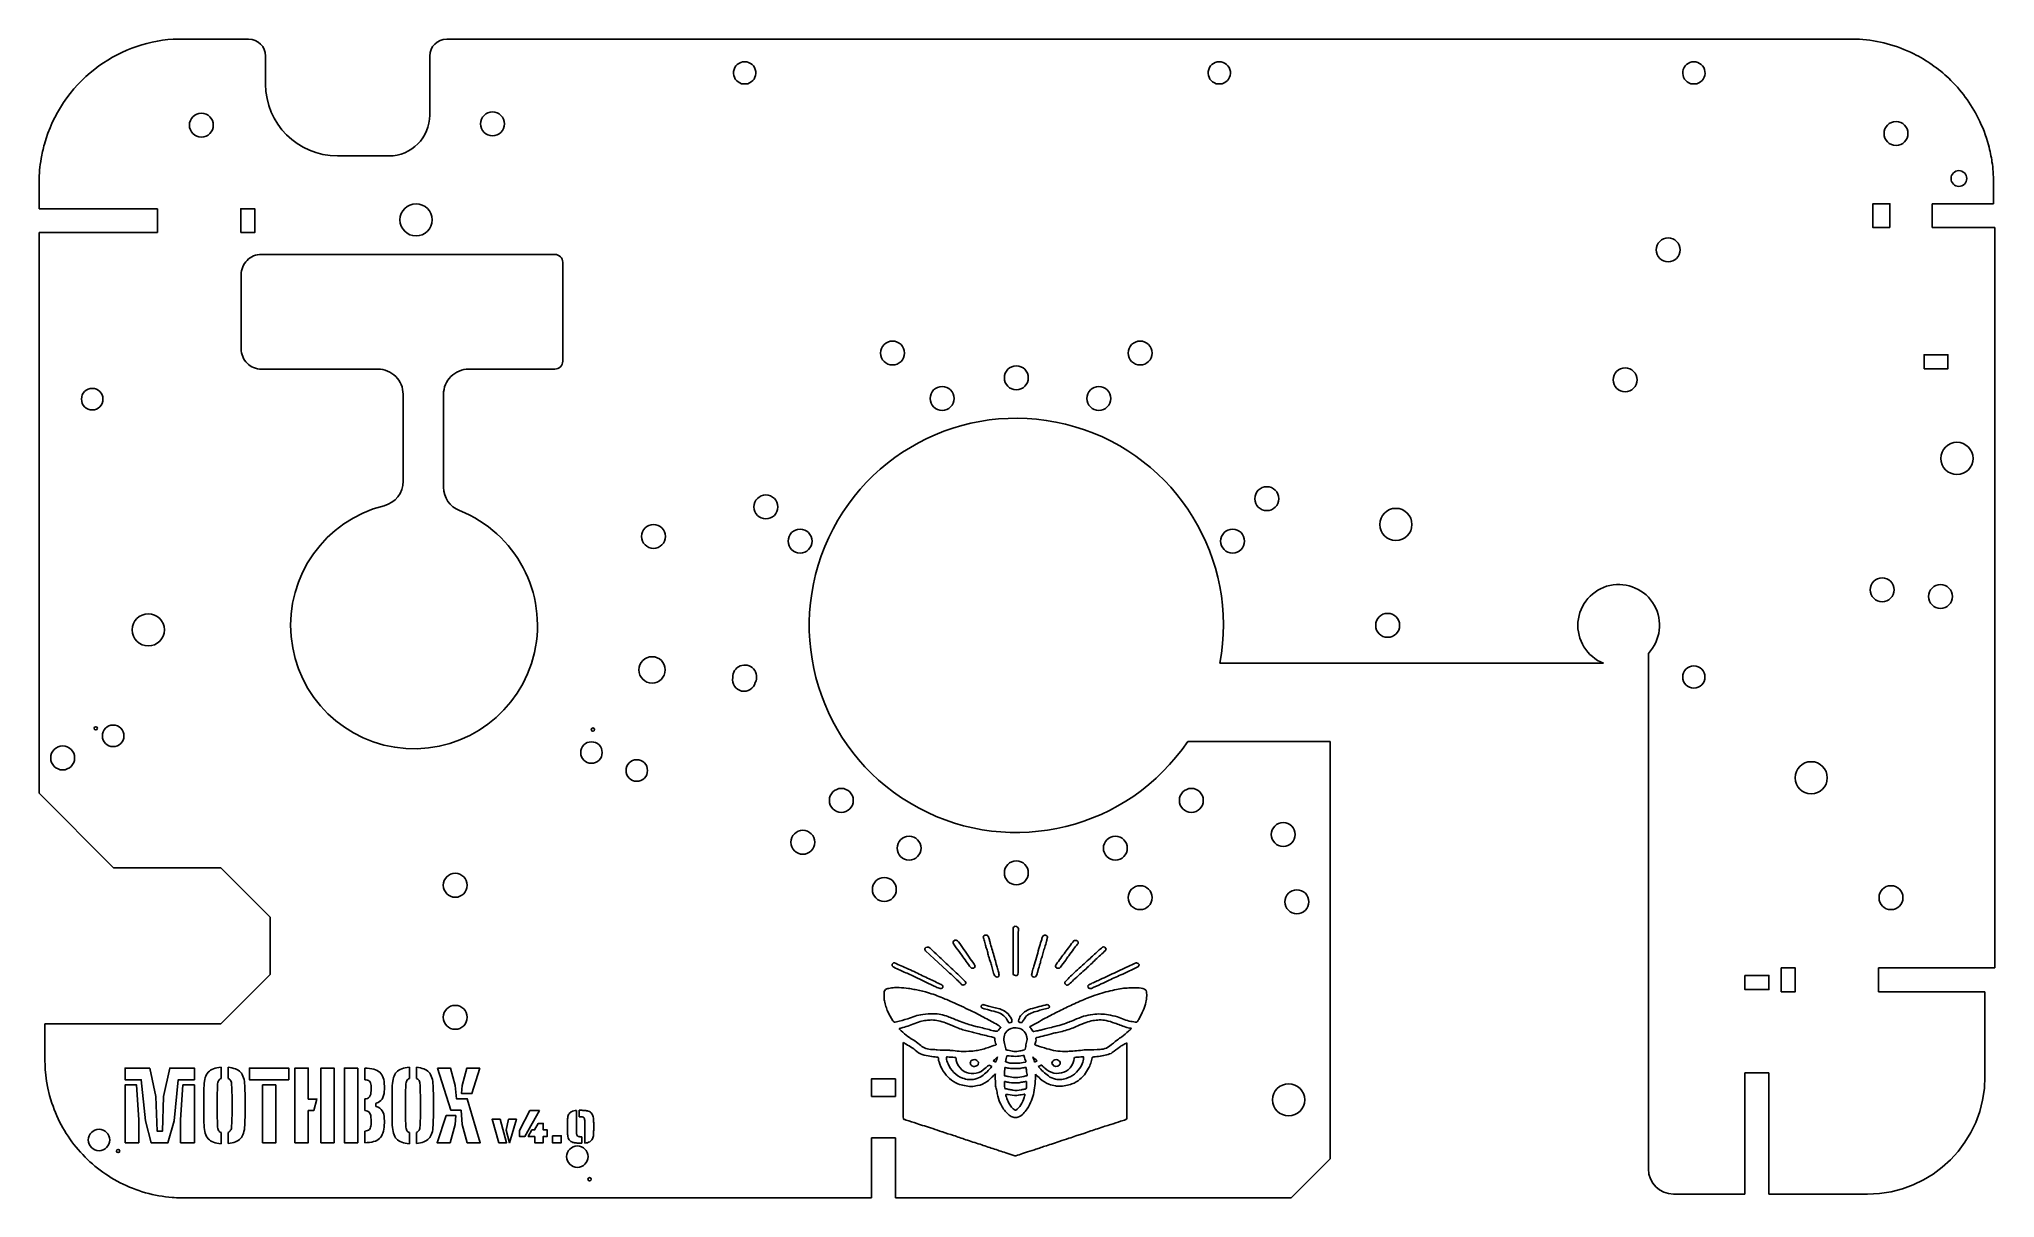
# Model space of a CAD drawing. Header units: millimetres. Extents: x -118 to 119, y -70 to 71.
import ezdxf

# ---------------------------------------------------------------- set-up
doc = ezdxf.new("R2010")
doc.units = ezdxf.units.MM
doc.layers.add('CUTOUTS', color=1, linetype='CONTINUOUS')
doc.layers.add('PERIMETER', color=5, linetype='CONTINUOUS')

msp = doc.modelspace()

# ---------------------------------------------------------------- linework, layer by layer
at = {"layer": 'CUTOUTS'}
for p, q in [((-0.39, -42.59), (-0.39, -37.18)), ((-9.95, -40.91), (-10.99, -39.93)), ((-7.45, -39.32), (-7.64, -39.02)), ((-8.42, -42.31), (-9.95, -40.91)), ((2.12, -41.82), (2.19, -41.56)), ((12.35, -42.4), (13.81, -41.71)), ((14.72, -41.9), (12.89, -42.76)), ((-10.96, -43.74), (-12.72, -42.91)), ((-16, -45.47), (-16, -45.47)), ((-3.91, -46.5), (-3.37, -46.64)), ((-13.7, -59.9), (-13.7, -51.06)), ((13.4, -51.1), (13.4, -60.21)), ((-96.38, -54.06), (-96.38, -55.42)), ((-95.54, -55.4), (-95.54, -54.06)), ((-78.96, -55.57), (-78.96, -54.16)), ((-73.56, -54.06), (-73.56, -55.42)), ((-72.71, -55.4), (-72.71, -54.06)), ((-78.2, -56.9), (-78.2, -56.25)), ((-76.59, -56.34), (-76.59, -56.65)), ((-0.14, -55.3), (-0.14, -55.3)), ((-78.96, -59.3), (-78.96, -57.89)), ((-77.63, -58.44), (-77.63, -58.79)), ((-78.2, -61), (-78.2, -60.39)), ((-53.32, -59.29), (-53.32, -61.26)), ((-52.98, -60.06), (-52.98, -59.27)), ((-52.92, -59.27), (-52.81, -59.27)), ((-52.3, -63.24), (-52.3, -61.26)), ((-0.15, -59.27), (-0.15, -59.27)), ((-96.38, -61.97), (-96.38, -63.32)), ((-95.54, -63.29), (-95.54, -61.95)), ((-78.96, -63.2), (-78.96, -61.79)), ((-73.56, -61.97), (-73.56, -63.32)), ((-72.71, -63.29), (-72.71, -61.95)), ((-52.81, -62.47), (-52.7, -62.47)), ((-52.7, -63.26), (-52.81, -63.26)), ((-52.65, -62.47), (-52.65, -63.26)), ((8.17, -62.06), (7.22, -62.37)), ((9.03, -61.77), (8.17, -62.06)), ((1.34, -64.32), (0.74, -64.51)), ((2.2, -64.04), (1.34, -64.32))]:
    msp.add_line(p, q, dxfattribs=at)
for points in [[(-32.56, 65.14), (-33.29, 65.14, -7.28011)], [(24.96, 65.14), (24.23, 65.14, -7.28011)], [(82.48, 65.14), (81.75, 65.14, -7.28011)], [(-74.32, 16.96), (-74.32, 27.5, 0.414214), (-77.37, 30.55), (-91.5, 30.55, -0.414214), (-93.95, 33), (-93.95, 42, -0.414214), (-91.5, 44.45), (-55.92, 44.45, -0.414214), (-54.97, 43.5), (-54.97, 31.5, -0.414214), (-55.92, 30.55), (-66.37, 30.55, 0.414214), (-69.42, 27.5), (-69.42, 16.23, 0.3075), (-67.49, 13.4, -6.374203), (-76.63, 14, 0.344158)], [(-31.64, -7.43, 1.306643), (-34.37, -6.82, 0.977542)]]:
    msp.add_lwpolyline(points, format="xyb", close=True, dxfattribs=at)
for points in [[(-93.99, 47.09), (-93.99, 49.99), (-92.29, 49.99), (-92.29, 47.09)], [(105.88, 47.7), (103.82, 47.7), (103.82, 50.6), (105.88, 50.6)], [(110.01, 30.59), (110.01, 32.29), (112.91, 32.29), (112.91, 30.59)], [(92.7, -42.01), (94.4, -42.01), (94.4, -44.91), (92.7, -44.91)], [(88.3, -42.93), (91.2, -42.93), (91.2, -44.63), (88.3, -44.63)], [(-105.02, -54.16), (-104.27, -57.58), (-104.12, -61.8), (-103.5, -61.8), (-103.36, -57.58), (-102.6, -54.16), (-99.61, -54.16), (-99.61, -55.57), (-101.58, -55.57), (-102.07, -60.55), (-102.82, -63.21), (-104.87, -63.21), (-105.56, -60.55), (-106.05, -55.57), (-108.02, -55.57), (-108.02, -54.16)], [(-88.17, -55.56), (-92.95, -55.56), (-92.95, -54.16), (-88.17, -54.16)], [(-85.15, -59.31), (-85.82, -59.31), (-85.82, -63.21), (-87.43, -63.21), (-87.43, -54.16), (-85.82, -54.16), (-85.82, -57.9), (-84.77, -57.9)], [(-84.29, -63.21), (-84.29, -54.16), (-82.68, -54.16), (-82.68, -63.21)], [(-79.82, -54.16), (-79.82, -63.21), (-81.43, -63.21), (-81.43, -54.16)], [(-70.16, -54.16), (-68.58, -54.16), (-68.01, -56.26), (-67.85, -57.86), (-66.54, -57.86), (-64.98, -63.21), (-66.55, -63.21), (-67.15, -61), (-67.3, -59.27), (-68.52, -59.27)], [(-65.02, -54.16), (-65.99, -57.24), (-67.23, -57.24), (-67.15, -56.26), (-66.58, -54.16)], [(-108.02, -63.21), (-108.02, -56.2), (-106.62, -56.2), (-106.35, -60.44), (-106.35, -63.21)], [(-99.61, -56.2), (-99.61, -63.21), (-101.28, -63.21), (-101.28, -60.44), (-101.01, -56.2)], [(-89.74, -56.2), (-89.74, -63.21), (-91.35, -63.21), (-91.35, -56.2)], [(-14.65, -55.45), (-14.65, -57.58), (-17.55, -57.58), (-17.55, -55.45)], [(-67.92, -59.9), (-68.01, -61), (-68.62, -63.21), (-70.2, -63.21), (-69.1, -59.9)], [(-62.54, -60.35), (-61.77, -63.21), (-62.7, -63.21), (-63.53, -60.35)], [(-61.53, -60.35), (-60.58, -60.35), (-61.41, -63.2), (-61.82, -61.69)], [(-57.79, -59.31), (-59.55, -62.44), (-60.23, -62.44), (-60.23, -61.71), (-58.95, -59.31)], [(-58.37, -62.44), (-59.15, -62.44), (-58.71, -61.65), (-58.39, -61.65), (-57.95, -60.85), (-57.33, -60.85), (-57.33, -61.65), (-56.85, -61.65), (-56.85, -62.44), (-57.33, -62.44), (-57.33, -63.21), (-58.37, -63.21)], [(-56.23, -62.36), (-55.15, -62.36), (-55.15, -63.21), (-56.23, -63.21)]]:
    msp.add_lwpolyline(points, close=True, dxfattribs=at)
for centre, radius in [((-63.49, 60.27), 1.45), ((-98.77, 60.11), 1.45), ((106.61, 59.1), 1.45), ((114.23, 53.65), 0.95), ((-72.75, 48.64), 1.95), ((79, 45), 1.45), ((-15, 32.5), 1.45), ((15, 32.5), 1.45), ((0, 29.5), 1.45), ((-9, 27), 1.45), ((10, 27), 1.45), ((73.78, 29.25), 1.45), ((-112, 26.91), 1.3), ((114, 19.73), 1.95), ((-30.35, 13.85), 1.45), ((30.35, 14.85), 1.45), ((46, 11.73), 1.95), ((-43.97, 10.28), 1.45), ((-26.21, 9.71), 1.45), ((26.21, 9.71), 1.45), ((104.93, 3.81), 1.45), ((112, 3), 1.45), ((-105.2, -1.05), 1.95), ((45, -0.5), 1.45), ((-44.15, -5.9), 1.6), ((82.11, -6.76), 1.35), ((-111.56, -12.98), 0.2), ((-109.46, -13.89), 1.3), ((-51.31, -13.13), 0.2), ((-115.58, -16.57), 1.45), ((-51.49, -15.91), 1.3), ((-46, -18.09), 1.3), ((96.33, -18.97), 1.95), ((-21.21, -21.71), 1.45), ((21.21, -21.71), 1.45), ((-25.88, -26.79), 1.45), ((-13, -27.5), 1.45), ((12, -27.5), 1.45), ((32.35, -25.85), 1.45), ((-68, -32), 1.45), ((0, -30.5), 1.45), ((-16, -32.5), 1.45), ((15, -33.5), 1.45), ((34, -34), 1.45), ((106, -33.5), 1.45), ((-68, -48), 1.45), ((33, -58), 1.95), ((-111.17, -62.86), 1.3), ((-53.2, -64.88), 1.3), ((-108.87, -64.2), 0.2), ((-51.72, -67.62), 0.2)]:
    msp.add_circle(centre, radius, dxfattribs=at)
for centre, start, end in [((-3.3, -53.77), 243.6864, 247.6199), ((-13.69, -60.38), 66.8012, 72.8311), ((-0.18, -59.31), 53.1679, 56.9295)]:
    msp.add_arc(centre, 0.05, start, end, dxfattribs=at)
for points, knots in [([(-0.39, -37.18), (-0.39, -37.14), (-0.29, -37.01), (-0.22, -36.98), (-0.2, -36.98), (-0.19, -36.97), (-0.19, -36.97), (-0.19, -36.97), (-0.19, -36.97), (-0.18, -36.97)], [-1, -1, -1, -1, -0.13872, -0.13872, -0.13872, 0, 0, 0, 0.002378, 0.002378, 0.002378, 0.002378]), ([(-0.18, -36.97), (-0.18, -36.97), (-0.18, -36.97), (-0.18, -36.97), (0.11, -36.91), (0.29, -37.17), (0.26, -37.42), (0.26, -37.43), (0.26, -37.43), (0.26, -37.43)], [-1.000692, -1.000692, -1.000692, -1.000692, -1, -1, -1, 0, 0, 0, 0.000318, 0.000318, 0.000318, 0.000318]), ([(0.26, -37.43), (0.26, -37.43), (0.26, -37.43), (0.26, -37.43), (0.22, -37.83), (0.22, -38.23), (0.22, -38.64)], [-1.00023, -1.00023, -1.00023, -1.00023, -1, -1, -1, 0, 0, 0, 0]), ([(-10.99, -39.93), (-10.99, -39.93), (-10.99, -39.93), (-10.99, -39.93), (-11.09, -39.84), (-11.12, -39.71), (-11.07, -39.61), (-11.07, -39.61), (-11.07, -39.61), (-11.07, -39.61)], [-1.000096, -1.000096, -1.000096, -1.000096, -1, -1, -1, 0, 0, 0, 0.000634, 0.000634, 0.000634, 0.000634]), ([(-11.07, -39.61), (-11.07, -39.61), (-11.07, -39.61), (-11.07, -39.61), (-11.05, -39.56), (-10.9, -39.48), (-10.78, -39.49), (-10.78, -39.49), (-10.78, -39.49), (-10.77, -39.49)], [-1.000869, -1.000869, -1.000869, -1.000869, -1, -1, -1, 0, 0, 0, 0.008087, 0.008087, 0.008087, 0.008087]), ([(-10.77, -39.49), (-10.77, -39.49), (-10.77, -39.49), (-10.77, -39.49), (-10.61, -39.47), (-10.48, -39.6), (-10.36, -39.72), (-10.36, -39.72), (-10.36, -39.72), (-10.36, -39.72)], [-1.006053, -1.006053, -1.006053, -1.006053, -1, -1, -1, 0, 0, 0, 0.000229, 0.000229, 0.000229, 0.000229]), ([(-10.36, -39.72), (-10.36, -39.72), (-10.36, -39.72), (-10.36, -39.72), (-9.8, -40.24), (-9.25, -40.76), (-8.69, -41.28)], [-1.000052, -1.000052, -1.000052, -1.000052, -1, -1, -1, 0, 0, 0, 0]), ([(-5.68, -41.79), (-5.68, -41.79), (-5.68, -41.79), (-5.68, -41.79), (-6.04, -41.29), (-6.39, -40.78), (-6.76, -40.28)], [-1.000216, -1.000216, -1.000216, -1.000216, -1, -1, -1, 0, 0, 0, 0]), ([(-3.71, -39.39), (-3.71, -39.39), (-3.71, -39.39), (-3.71, -39.39), (-3.76, -39.2), (-3.8, -38.99), (-3.86, -38.78)], [-1.000502, -1.000502, -1.000502, -1.000502, -1, -1, -1, 0, 0, 0, 0]), ([(-3.59, -39.73), (-3.63, -39.61), (-3.68, -39.51), (-3.71, -39.39), (-3.71, -39.39), (-3.71, -39.39), (-3.71, -39.39)], [-1, -1, -1, -1, 0, 0, 0, 0.000839, 0.000839, 0.000839, 0.000839]), ([(-3.36, -40.58), (-3.36, -40.58), (-3.36, -40.57), (-3.36, -40.57), (-3.42, -40.39), (-3.46, -40.2), (-3.51, -40.02)], [-1.000749, -1.000749, -1.000749, -1.000749, -1, -1, -1, 0, 0, 0, 0]), ([(-3.08, -39.28), (-3, -39.55), (-2.93, -39.84), (-2.85, -40.12), (-2.85, -40.12), (-2.85, -40.12), (-2.85, -40.12)], [-1, -1, -1, -1, 0, 0, 0, 0.000224, 0.000224, 0.000224, 0.000224]), ([(-2.85, -40.12), (-2.85, -40.12), (-2.85, -40.12), (-2.85, -40.12), (-2.77, -40.39), (-2.67, -40.66), (-2.59, -40.94)], [-1.00023, -1.00023, -1.00023, -1.00023, -1, -1, -1, 0, 0, 0, 0]), ([(3.24, -38.14), (3.36, -38.02), (3.46, -38), (3.63, -38.09), (3.63, -38.09), (3.63, -38.09), (3.63, -38.09)], [-1, -1, -1, -1, 0, 0, 0, 0.000908, 0.000908, 0.000908, 0.000908]), ([(3.35, -39.84), (3.35, -39.84), (3.35, -39.84), (3.35, -39.84), (3.31, -39.94), (3.29, -40.04), (3.26, -40.14)], [-1.003438, -1.003438, -1.003438, -1.003438, -1, -1, -1, 0, 0, 0, 0]), ([(3.46, -39.5), (3.43, -39.61), (3.39, -39.72), (3.35, -39.83), (3.35, -39.83), (3.35, -39.84), (3.35, -39.84)], [-1, -1, -1, -1, 0, 0, 0, 0.003145, 0.003145, 0.003145, 0.003145]), ([(3.63, -38.09), (3.63, -38.09), (3.63, -38.09), (3.63, -38.09), (3.77, -38.15), (3.79, -38.19), (3.75, -38.39), (3.75, -38.39), (3.75, -38.39), (3.75, -38.39)], [-1.001062, -1.001062, -1.001062, -1.001062, -1, -1, -1, 0, 0, 0, 0.000607, 0.000607, 0.000607, 0.000607]), ([(3.75, -38.39), (3.75, -38.39), (3.75, -38.39), (3.75, -38.39), (3.73, -38.52), (3.69, -38.65), (3.65, -38.78)], [-1.000931, -1.000931, -1.000931, -1.000931, -1, -1, -1, 0, 0, 0, 0]), ([(6.94, -39.73), (6.74, -40), (6.54, -40.27), (6.35, -40.54), (6.35, -40.54), (6.35, -40.54), (6.35, -40.54)], [-1, -1, -1, -1, 0, 0, 0, 0.00013, 0.00013, 0.00013, 0.00013]), ([(6.43, -39.41), (6.6, -39.18), (6.78, -38.95), (6.97, -38.72), (6.97, -38.72), (6.97, -38.72), (6.97, -38.72)], [-1, -1, -1, -1, 0, 0, 0, 0.000129, 0.000129, 0.000129, 0.000129]), ([(6.97, -38.72), (6.97, -38.72), (6.97, -38.72), (6.97, -38.72), (7.01, -38.66), (7.26, -38.65), (7.38, -38.73), (7.4, -38.74), (7.41, -38.76), (7.42, -38.77)], [-1.000268, -1.000268, -1.000268, -1.000268, -1, -1, -1, -0.113589, -0.113589, -0.113589, 0, 0, 0, 0]), ([(8.79, -40.98), (8.79, -40.98), (8.79, -40.98), (8.79, -40.98), (9.17, -40.64), (9.53, -40.3), (9.9, -39.96)], [-1.000052, -1.000052, -1.000052, -1.000052, -1, -1, -1, 0, 0, 0, 0]), ([(10.81, -39.89), (10.81, -39.89), (10.81, -39.89), (10.81, -39.89), (10.42, -40.27), (10, -40.63), (9.6, -41.01), (9.6, -41.01), (9.6, -41.01), (9.6, -41.01)], [-1.001065, -1.001065, -1.001065, -1.001065, -1, -1, -1, 0, 0, 0, 0.000135, 0.000135, 0.000135, 0.000135]), ([(9.9, -39.96), (10.08, -39.8), (10.25, -39.64), (10.44, -39.51), (10.44, -39.51), (10.44, -39.51), (10.44, -39.51)], [-0.999777, -0.999777, -0.999777, -0.999777, 0, 0, 0, 0.000334, 0.000334, 0.000334, 0.000334]), ([(10.44, -39.51), (10.44, -39.51), (10.44, -39.51), (10.44, -39.51), (10.6, -39.4), (10.86, -39.54), (10.87, -39.74), (10.87, -39.74), (10.87, -39.74), (10.87, -39.74)], [-1.000319, -1.000319, -1.000319, -1.000319, -1, -1, -1, 0, 0, 0, 0.002018, 0.002018, 0.002018, 0.002018]), ([(10.87, -39.74), (10.87, -39.74), (10.87, -39.74), (10.87, -39.74), (10.87, -39.78), (10.84, -39.86), (10.82, -39.88), (10.81, -39.88), (10.81, -39.88), (10.81, -39.89)], [-1.007527, -1.007527, -1.007527, -1.007527, -1, -1, -1, 0, 0, 0, 0.009448, 0.009448, 0.009448, 0.009448]), ([(-14.83, -41.94), (-14.83, -41.94), (-14.83, -41.94), (-14.83, -41.94), (-14.96, -41.88), (-15.04, -41.8), (-15.06, -41.66)], [-1.0003181, -1.0003181, -1.0003181, -1.0003181, -1, -1, -1, -0.0030635, -0.0030635, -0.0030635, -0.0030635]), ([(-14.09, -42.28), (-14.09, -42.28), (-14.09, -42.28), (-14.09, -42.28), (-14.33, -42.17), (-14.58, -42.05), (-14.83, -41.94), (-14.83, -41.94), (-14.83, -41.94), (-14.83, -41.94)], [-1.000116, -1.000116, -1.000116, -1.000116, -1, -1, -1, 0, 0, 0, 0.000184, 0.000184, 0.000184, 0.000184]), ([(-12.72, -42.91), (-13.17, -42.69), (-13.64, -42.49), (-14.09, -42.28), (-14.09, -42.28), (-14.09, -42.28), (-14.09, -42.28)], [-0.99999, -0.99999, -0.99999, -0.99999, 0, 0, 0, 0.000063, 0.000063, 0.000063, 0.000063]), ([(-12.18, -42.57), (-11.65, -42.83), (-11.11, -43.08), (-10.57, -43.33), (-10.57, -43.33), (-10.57, -43.33), (-10.57, -43.33)], [-1, -1, -1, -1, 0, 0, 0, 0.000025, 0.000025, 0.000025, 0.000025]), ([(-7.07, -43.59), (-7.07, -43.59), (-7.07, -43.59), (-7.07, -43.59), (-7.53, -43.16), (-7.97, -42.74), (-8.42, -42.31), (-8.42, -42.31), (-8.42, -42.31), (-8.42, -42.31)], [-1.000361, -1.000361, -1.000361, -1.000361, -1, -1, -1, 0, 0, 0, 0.000058, 0.000058, 0.000058, 0.000058]), ([(-5.29, -42.06), (-5.29, -42.06), (-5.29, -42.06), (-5.29, -42.06), (-5.51, -42.06), (-5.58, -41.93), (-5.68, -41.79), (-5.68, -41.79), (-5.68, -41.79), (-5.68, -41.79)], [-1.002461, -1.002461, -1.002461, -1.002461, -1, -1, -1, 0, 0, 0, 0.000808, 0.000808, 0.000808, 0.000808]), ([(-5.02, -41.71), (-5.02, -41.71), (-5.02, -41.71), (-5.02, -41.71), (-4.96, -41.91), (-5.1, -42.06), (-5.29, -42.06), (-5.29, -42.06), (-5.29, -42.06), (-5.29, -42.06)], [-1.000844, -1.000844, -1.000844, -1.000844, -1, -1, -1, 0, 0, 0, 0.002734, 0.002734, 0.002734, 0.002734]), ([(-5.11, -41.55), (-5.07, -41.6), (-5.03, -41.65), (-5.02, -41.7), (-5.02, -41.7), (-5.02, -41.71), (-5.02, -41.71)], [-1, -1, -1, -1, 0, 0, 0, 0.003081, 0.003081, 0.003081, 0.003081]), ([(-3.11, -41.41), (-3.19, -41.13), (-3.28, -40.85), (-3.36, -40.58), (-3.36, -40.58), (-3.36, -40.58), (-3.36, -40.58)], [-0.999685, -0.999685, -0.999685, -0.999685, 0, 0, 0, 0.000494, 0.000494, 0.000494, 0.000494]), ([(-2.95, -41.99), (-2.95, -41.99), (-2.95, -41.99), (-2.95, -41.99), (-3, -41.8), (-3.05, -41.6), (-3.11, -41.41)], [-1.000231, -1.000231, -1.000231, -1.000231, -1, -1, -1, 0, 0, 0, 0]), ([(-2.75, -42.65), (-2.81, -42.43), (-2.88, -42.21), (-2.95, -41.99), (-2.95, -41.99), (-2.95, -41.99), (-2.95, -41.99)], [-0.9996058, -0.9996058, -0.9996058, -0.9996058, 0, 0, 0, 0.000198, 0.000198, 0.000198, 0.000198]), ([(-2.46, -43.1), (-2.46, -43.1), (-2.46, -43.1), (-2.46, -43.1), (-2.65, -43.02), (-2.69, -42.85), (-2.75, -42.65)], [-1.000995, -1.000995, -1.000995, -1.000995, -1, -1, -1, 0, 0, 0, 0]), ([(-2.59, -40.94), (-2.51, -41.22), (-2.45, -41.51), (-2.37, -41.79), (-2.37, -41.79), (-2.37, -41.79), (-2.37, -41.79)], [-0.9995844, -0.9995844, -0.9995844, -0.9995844, 0, 0, 0, 0.000361, 0.000361, 0.000361, 0.000361]), ([(-2.37, -41.79), (-2.37, -41.79), (-2.37, -41.79), (-2.37, -41.79), (-2.31, -41.99), (-2.23, -42.18), (-2.19, -42.36)], [-1.0005395, -1.0005395, -1.0005395, -1.0005395, -1, -1, -1, -0.0009298, -0.0009298, -0.0009298, -0.0009298]), ([(-0.1, -42.95), (-0.1, -42.95), (-0.1, -42.95), (-0.1, -42.95), (-0.32, -42.91), (-0.39, -42.82), (-0.39, -42.59)], [-1.000347, -1.000347, -1.000347, -1.000347, -1, -1, -1, 0, 0, 0, 0]), ([(0.22, -42.2), (0.22, -42.39), (0.22, -42.58), (0.2, -42.77), (0.2, -42.77), (0.2, -42.77), (0.2, -42.77)], [-1, -1, -1, -1, 0, 0, 0, 0.000846, 0.000846, 0.000846, 0.000846]), ([(1.85, -42.88), (1.85, -42.88), (1.85, -42.88), (1.85, -42.88), (1.86, -42.76), (1.89, -42.64), (1.93, -42.51), (1.93, -42.51), (1.93, -42.51), (1.93, -42.51)], [-1.003583, -1.003583, -1.003583, -1.003583, -1, -1, -1, 0, 0, 0, 0.000517, 0.000517, 0.000517, 0.000517]), ([(1.93, -42.51), (1.93, -42.51), (1.93, -42.51), (1.93, -42.51), (1.98, -42.28), (2.05, -42.05), (2.12, -41.82), (2.12, -41.82), (2.12, -41.82), (2.12, -41.82)], [-1.000286, -1.000286, -1.000286, -1.000286, -1, -1, -1, 0, 0, 0, 0.000102, 0.000102, 0.000102, 0.000102]), ([(2.71, -42), (2.71, -42), (2.71, -42), (2.71, -42), (2.68, -42.13), (2.65, -42.25), (2.62, -42.38)], [-1.0013542, -1.0013542, -1.0013542, -1.0013542, -1, -1, -1, -0.0021528, -0.0021528, -0.0021528, -0.0021528]), ([(2.79, -41.74), (2.76, -41.83), (2.73, -41.91), (2.71, -42), (2.71, -42), (2.71, -42), (2.71, -42)], [-0.9976182, -0.9976182, -0.9976182, -0.9976182, 0, 0, 0, 0.0019588, 0.0019588, 0.0019588, 0.0019588]), ([(2.91, -41.38), (2.91, -41.38), (2.91, -41.38), (2.91, -41.38), (2.88, -41.5), (2.83, -41.62), (2.79, -41.74)], [-1.001785, -1.001785, -1.001785, -1.001785, -1, -1, -1, -0.001765, -0.001765, -0.001765, -0.001765]), ([(3.07, -40.77), (3.01, -40.97), (2.96, -41.18), (2.91, -41.38), (2.91, -41.38), (2.91, -41.38), (2.91, -41.38)], [-1, -1, -1, -1, 0, 0, 0, 0.001134, 0.001134, 0.001134, 0.001134]), ([(4.76, -41.85), (4.76, -41.85), (4.76, -41.85), (4.76, -41.85), (4.71, -41.79), (4.74, -41.7), (4.81, -41.61), (4.81, -41.61), (4.81, -41.61), (4.81, -41.61)], [-1.007224, -1.007224, -1.007224, -1.007224, -1, -1, -1, 0, 0, 0, 0.001029, 0.001029, 0.001029, 0.001029]), ([(5.05, -42.05), (5.05, -42.06), (5.04, -42.06), (5.04, -42.06), (4.89, -42.1), (4.84, -41.98), (4.76, -41.86), (4.76, -41.85), (4.76, -41.85), (4.76, -41.85)], [-1.020338, -1.020338, -1.020338, -1.020338, -1, -1, -1, 0, 0, 0, 0.005695, 0.005695, 0.005695, 0.005695]), ([(4.81, -41.61), (4.81, -41.61), (4.81, -41.61), (4.81, -41.61), (5, -41.35), (5.2, -41.09), (5.39, -40.82)], [-1.000378, -1.000378, -1.000378, -1.000378, -1, -1, -1, 0, 0, 0, 0]), ([(5.35, -41.91), (5.35, -41.91), (5.35, -41.91), (5.35, -41.91), (5.28, -42.01), (5.2, -42.08), (5.06, -42.06), (5.06, -42.06), (5.06, -42.05), (5.05, -42.05)], [-1.000088, -1.000088, -1.000088, -1.000088, -1, -1, -1, 0, 0, 0, 0.023702, 0.023702, 0.023702, 0.023702]), ([(5.98, -41.06), (5.98, -41.06), (5.98, -41.06), (5.98, -41.06), (5.77, -41.35), (5.57, -41.63), (5.35, -41.91), (5.35, -41.91), (5.35, -41.91), (5.35, -41.91)], [-1.000078, -1.000078, -1.000078, -1.000078, -1, -1, -1, 0, 0, 0, 0.000033, 0.000033, 0.000033, 0.000033]), ([(5.94, -43.64), (5.94, -43.64), (5.94, -43.64), (5.94, -43.64), (6.37, -43.24), (6.79, -42.82), (7.21, -42.41)], [-1.0002689, -1.0002689, -1.0002689, -1.0002689, -1, -1, -1, -0.0005383, -0.0005383, -0.0005383, -0.0005383]), ([(6.35, -40.54), (6.35, -40.54), (6.35, -40.54), (6.35, -40.54), (6.22, -40.71), (6.11, -40.89), (5.98, -41.06), (5.98, -41.06), (5.98, -41.06), (5.98, -41.06)], [-1.000202, -1.000202, -1.000202, -1.000202, -1, -1, -1, 0, 0, 0, 0.000128, 0.000128, 0.000128, 0.000128]), ([(8.45, -42.11), (8.45, -42.11), (8.45, -42.11), (8.45, -42.11), (7.95, -42.57), (7.44, -43.01), (6.94, -43.47), (6.94, -43.47), (6.94, -43.47), (6.94, -43.47)], [-1.000015, -1.000015, -1.000015, -1.000015, -1, -1, -1, 0, 0, 0, 0.000343, 0.000343, 0.000343, 0.000343]), ([(7.21, -42.41), (7.74, -41.94), (8.27, -41.46), (8.79, -40.98), (8.79, -40.98), (8.79, -40.98), (8.79, -40.98)], [-0.9995518, -0.9995518, -0.9995518, -0.9995518, 0, 0, 0, 0.0000373, 0.0000373, 0.0000373, 0.0000373]), ([(9.6, -41.01), (9.6, -41.01), (9.6, -41.01), (9.6, -41.01), (9.22, -41.38), (8.84, -41.75), (8.45, -42.11), (8.45, -42.11), (8.45, -42.11), (8.45, -42.11)], [-1.000142, -1.000142, -1.000142, -1.000142, -1, -1, -1, 0, 0, 0, 0.000019, 0.000019, 0.000019, 0.000019]), ([(10.41, -43.31), (10.41, -43.31), (10.41, -43.31), (10.41, -43.31), (11.06, -43.01), (11.7, -42.71), (12.35, -42.4), (12.35, -42.4), (12.35, -42.4), (12.35, -42.4)], [-1.000285, -1.000285, -1.000285, -1.000285, -1, -1, -1, 0, 0, 0, 0.000114, 0.000114, 0.000114, 0.000114]), ([(14.51, -41.41), (14.56, -41.39), (14.75, -41.46), (14.84, -41.56), (14.86, -41.58), (14.88, -41.61), (14.89, -41.63), (14.89, -41.63), (14.89, -41.63), (14.89, -41.63)], [-0.996866, -0.996866, -0.996866, -0.996866, -0.2133821, -0.2133821, -0.2133821, 0, 0, 0, 0.0005515, 0.0005515, 0.0005515, 0.0005515]), ([(14.89, -41.63), (14.89, -41.63), (14.89, -41.63), (14.89, -41.63), (14.9, -41.66), (14.84, -41.81), (14.76, -41.88), (14.75, -41.89), (14.74, -41.9), (14.72, -41.9), (14.72, -41.9), (14.72, -41.9), (14.72, -41.9)], [-1.000849, -1.000849, -1.000849, -1.000849, -1, -1, -1, -0.156148, -0.156148, -0.156148, 0, 0, 0, 0.002237, 0.002237, 0.002237, 0.002237]), ([(-16, -45.47), (-16.01, -45.27), (-16.02, -45.07), (-16, -44.88), (-16, -44.88), (-16, -44.88), (-16, -44.88)], [-0.9229994, -0.9229994, -0.9229994, -0.9229994, 0, 0, 0, 0.0013097, 0.0013097, 0.0013097, 0.0013097]), ([(-16, -44.88), (-16, -44.88), (-16, -44.88), (-16, -44.88), (-15.99, -44.8), (-15.92, -44.67), (-15.86, -44.63)], [-1.002729, -1.002729, -1.002729, -1.002729, -1, -1, -1, -0.002404, -0.002404, -0.002404, -0.002404]), ([(-14.76, -44.4), (-14.58, -44.39), (-14.4, -44.38), (-14.22, -44.39), (-14.22, -44.39), (-14.22, -44.39), (-14.22, -44.39)], [-1, -1, -1, -1, 0, 0, 0, 0.001164, 0.001164, 0.001164, 0.001164]), ([(-14.22, -44.39), (-14.22, -44.39), (-14.22, -44.39), (-14.22, -44.39), (-13.83, -44.42), (-13.45, -44.45), (-13.06, -44.5), (-13.06, -44.5), (-13.06, -44.5), (-13.06, -44.5)], [-1.000547, -1.000547, -1.000547, -1.000547, -1, -1, -1, 0, 0, 0, 0.000238, 0.000238, 0.000238, 0.000238]), ([(-13.06, -44.5), (-13.06, -44.5), (-13.06, -44.5), (-13.06, -44.5), (-12.85, -44.52), (-12.64, -44.57), (-12.43, -44.61)], [-1.0004322, -1.0004322, -1.0004322, -1.0004322, -1, -1, -1, -0.0007926, -0.0007926, -0.0007926, -0.0007926]), ([(-12.43, -44.61), (-12.19, -44.66), (-11.96, -44.68), (-11.73, -44.73), (-11.73, -44.73), (-11.73, -44.73), (-11.73, -44.73)], [-0.999268, -0.999268, -0.999268, -0.999268, 0, 0, 0, 0.000756, 0.000756, 0.000756, 0.000756]), ([(-11.73, -44.73), (-11.73, -44.73), (-11.73, -44.73), (-11.73, -44.73), (-11.48, -44.79), (-11.23, -44.86), (-10.99, -44.93), (-10.99, -44.93), (-10.99, -44.93), (-10.99, -44.93)], [-1.000689, -1.000689, -1.000689, -1.000689, -1, -1, -1, 0, 0, 0, 0.000026, 0.000026, 0.000026, 0.000026]), ([(-10.99, -44.93), (-10.99, -44.93), (-10.99, -44.93), (-10.99, -44.93), (-10.69, -45.02), (-10.38, -45.11), (-10.08, -45.21)], [-1.000021, -1.000021, -1.000021, -1.000021, -1, -1, -1, 0, 0, 0, 0]), ([(-9.75, -44.32), (-9.75, -44.32), (-9.75, -44.32), (-9.75, -44.32), (-10.16, -44.14), (-10.55, -43.93), (-10.96, -43.74)], [-1.000056, -1.000056, -1.000056, -1.000056, -1, -1, -1, 0, 0, 0, 0]), ([(-10.57, -43.33), (-10.57, -43.33), (-10.57, -43.33), (-10.57, -43.33), (-10.09, -43.56), (-9.6, -43.79), (-9.11, -44.03)], [-1.000028, -1.000028, -1.000028, -1.000028, -1, -1, -1, 0, 0, 0, 0]), ([(-9.22, -44.51), (-9.22, -44.51), (-9.22, -44.51), (-9.22, -44.51), (-9.4, -44.47), (-9.58, -44.4), (-9.75, -44.32), (-9.75, -44.32), (-9.75, -44.32), (-9.75, -44.32)], [-1.001291, -1.001291, -1.001291, -1.001291, -1, -1, -1, 0, 0, 0, 0.000129, 0.000129, 0.000129, 0.000129]), ([(-8.9, -44.35), (-8.9, -44.35), (-8.9, -44.35), (-8.9, -44.35), (-8.9, -44.41), (-9.05, -44.55), (-9.22, -44.51), (-9.22, -44.51), (-9.22, -44.51), (-9.22, -44.51)], [-1.005166, -1.005166, -1.005166, -1.005166, -1, -1, -1, 0, 0, 0, 0.001231, 0.001231, 0.001231, 0.001231]), ([(-9.11, -44.03), (-8.99, -44.09), (-8.88, -44.14), (-8.9, -44.35), (-8.9, -44.35), (-8.9, -44.35), (-8.9, -44.35)], [-0.999223, -0.999223, -0.999223, -0.999223, 0, 0, 0, 0.002488, 0.002488, 0.002488, 0.002488]), ([(-6.86, -43.8), (-6.86, -43.8), (-6.86, -43.8), (-6.86, -43.8), (-6.94, -43.73), (-7, -43.66), (-7.07, -43.59), (-7.07, -43.59), (-7.07, -43.59), (-7.07, -43.59)], [-1.004105, -1.004105, -1.004105, -1.004105, -1, -1, -1, 0, 0, 0, 0.002229, 0.002229, 0.002229, 0.002229]), ([(-6.56, -44.07), (-6.66, -43.99), (-6.76, -43.89), (-6.86, -43.8), (-6.86, -43.8), (-6.86, -43.8), (-6.86, -43.8)], [-0.997133, -0.997133, -0.997133, -0.997133, 0, 0, 0, 0.003254, 0.003254, 0.003254, 0.003254]), ([(-6.13, -43.92), (-6.13, -43.92), (-6.13, -43.92), (-6.13, -43.92), (-6.24, -44.07), (-6.46, -44.14), (-6.56, -44.07)], [-1.0009411, -1.0009411, -1.0009411, -1.0009411, -1, -1, -1, -0.0025726, -0.0025726, -0.0025726, -0.0025726]), ([(-6.21, -43.64), (-6.12, -43.73), (-6.09, -43.88), (-6.13, -43.92), (-6.13, -43.92), (-6.13, -43.92), (-6.13, -43.92)], [-1, -1, -1, -1, 0, 0, 0, 0.00194, 0.00194, 0.00194, 0.00194]), ([(-2.09, -42.89), (-2.09, -43.06), (-2.29, -43.17), (-2.46, -43.1), (-2.46, -43.1), (-2.46, -43.1), (-2.46, -43.1)], [-1, -1, -1, -1, 0, 0, 0, 0.001062, 0.001062, 0.001062, 0.001062]), ([(0.2, -42.77), (0.2, -42.77), (0.2, -42.77), (0.2, -42.77), (0.19, -42.88), (0.02, -42.98), (-0.1, -42.95), (-0.1, -42.95), (-0.1, -42.95), (-0.1, -42.95)], [-1.001071, -1.001071, -1.001071, -1.001071, -1, -1, -1, 0, 0, 0, 0.000546, 0.000546, 0.000546, 0.000546]), ([(2.15, -43.13), (2.04, -43.13), (1.86, -42.98), (1.85, -42.9), (1.85, -42.89), (1.85, -42.89), (1.85, -42.88), (1.85, -42.88), (1.85, -42.88), (1.85, -42.88)], [-1, -1, -1, -1, -0.063131, -0.063131, -0.063131, 0, 0, 0, 0.003356, 0.003356, 0.003356, 0.003356]), ([(5.87, -43.88), (5.83, -43.78), (5.86, -43.71), (5.94, -43.64), (5.94, -43.64), (5.94, -43.64), (5.94, -43.64)], [-0.9975177, -0.9975177, -0.9975177, -0.9975177, 0, 0, 0, 0.0013435, 0.0013435, 0.0013435, 0.0013435]), ([(6.39, -43.99), (6.39, -43.99), (6.39, -43.99), (6.39, -43.99), (6.34, -44.05), (6.25, -44.07), (6.16, -44.12)], [-1.0054932, -1.0054932, -1.0054932, -1.0054932, -1, -1, -1, -0.0586978, -0.0586978, -0.0586978, -0.0586978]), ([(6.94, -43.47), (6.94, -43.47), (6.94, -43.47), (6.94, -43.47), (6.76, -43.64), (6.58, -43.82), (6.39, -43.99), (6.39, -43.99), (6.39, -43.99), (6.39, -43.99)], [-1.000915, -1.000915, -1.000915, -1.000915, -1, -1, -1, 0, 0, 0, 0.002192, 0.002192, 0.002192, 0.002192]), ([(8.69, -44.36), (8.69, -44.36), (8.69, -44.36), (8.69, -44.36), (8.65, -44.25), (8.68, -44.13), (8.77, -44.08), (8.77, -44.08), (8.77, -44.08), (8.77, -44.08)], [-1.000451, -1.000451, -1.000451, -1.000451, -1, -1, -1, 0, 0, 0, 0.004485, 0.004485, 0.004485, 0.004485]), ([(8.92, -44.52), (8.8, -44.52), (8.74, -44.45), (8.69, -44.36), (8.69, -44.36), (8.69, -44.36), (8.69, -44.36)], [-0.9885977, -0.9885977, -0.9885977, -0.9885977, 0, 0, 0, 0.0005172, 0.0005172, 0.0005172, 0.0005172]), ([(8.77, -44.08), (8.77, -44.08), (8.77, -44.08), (8.77, -44.08), (8.88, -44), (9.02, -43.95), (9.15, -43.88)], [-1.004011, -1.004011, -1.004011, -1.004011, -1, -1, -1, -0.002226, -0.002226, -0.002226, -0.002226]), ([(9.15, -43.88), (9.57, -43.69), (9.99, -43.49), (10.41, -43.31), (10.41, -43.31), (10.41, -43.31), (10.41, -43.31)], [-0.9993098, -0.9993098, -0.9993098, -0.9993098, 0, 0, 0, 0.0004455, 0.0004455, 0.0004455, 0.0004455]), ([(9.85, -45.22), (9.85, -45.22), (9.85, -45.22), (9.85, -45.22), (10.18, -45.11), (10.51, -45), (10.85, -44.92)], [-1.000368, -1.000368, -1.000368, -1.000368, -1, -1, -1, 0, 0, 0, 0]), ([(10.85, -44.92), (11.2, -44.83), (11.56, -44.75), (11.9, -44.68), (11.9, -44.68), (11.9, -44.68), (11.9, -44.68)], [-0.999746, -0.999746, -0.999746, -0.999746, 0, 0, 0, 0.000261, 0.000261, 0.000261, 0.000261]), ([(11.9, -44.68), (11.9, -44.68), (11.9, -44.68), (11.91, -44.68), (12.2, -44.61), (12.49, -44.55), (12.79, -44.51), (12.79, -44.51), (12.79, -44.51), (12.79, -44.51)], [-1.00031, -1.00031, -1.00031, -1.00031, -1, -1, -1, 0, 0, 0, 0.000197, 0.000197, 0.000197, 0.000197]), ([(12.79, -44.51), (12.79, -44.51), (12.79, -44.51), (12.79, -44.51), (13.07, -44.47), (13.37, -44.47), (13.65, -44.44)], [-1.000207, -1.000207, -1.000207, -1.000207, -1, -1, -1, 0, 0, 0, 0]), ([(13.93, -44.41), (14.25, -44.41), (14.58, -44.4), (14.9, -44.44), (14.9, -44.44), (14.9, -44.44), (14.9, -44.44)], [-1, -1, -1, -1, 0, 0, 0, 0.000347, 0.000347, 0.000347, 0.000347]), ([(14.9, -44.44), (14.9, -44.44), (14.9, -44.44), (14.9, -44.44), (15.19, -44.47), (15.48, -44.5), (15.68, -44.72), (15.69, -44.72), (15.69, -44.72), (15.69, -44.72)], [-1.000385, -1.000385, -1.000385, -1.000385, -1, -1, -1, 0, 0, 0, 0.005959, 0.005959, 0.005959, 0.005959]), ([(15.69, -44.72), (15.69, -44.72), (15.69, -44.73), (15.69, -44.73), (15.7, -44.73), (15.72, -44.76), (15.73, -44.77)], [-1.0678212, -1.0678212, -1.0678212, -1.0678212, -1, -1, -1, -0.0782167, -0.0782167, -0.0782167, -0.0782167]), ([(-15.99, -46), (-16.02, -45.85), (-16, -45.69), (-16, -45.52), (-16, -45.5), (-16, -45.49), (-16, -45.47)], [-1, -1, -1, -1, 0, 0, 0, 0.099988, 0.099988, 0.099988, 0.099988]), ([(-15.8, -46.69), (-15.8, -46.69), (-15.8, -46.69), (-15.8, -46.69), (-15.87, -46.46), (-15.94, -46.24), (-15.99, -46)], [-1.000084, -1.000084, -1.000084, -1.000084, -1, -1, -1, 0, 0, 0, 0]), ([(-15.58, -47.31), (-15.67, -47.12), (-15.74, -46.9), (-15.8, -46.69), (-15.8, -46.69), (-15.8, -46.69), (-15.8, -46.69)], [-1, -1, -1, -1, 0, 0, 0, 0.000094, 0.000094, 0.000094, 0.000094]), ([(-10.08, -45.21), (-9.77, -45.32), (-9.45, -45.44), (-9.14, -45.56), (-9.14, -45.56), (-9.14, -45.56), (-9.14, -45.56)], [-0.9996499, -0.9996499, -0.9996499, -0.9996499, 0, 0, 0, 0.0000742, 0.0000742, 0.0000742, 0.0000742]), ([(-9.14, -45.56), (-9.14, -45.56), (-9.14, -45.56), (-9.14, -45.56), (-8.67, -45.76), (-8.21, -45.95), (-7.75, -46.15)], [-1.000049, -1.000049, -1.000049, -1.000049, -1, -1, -1, 0, 0, 0, 0]), ([(-7.75, -46.15), (-7.01, -46.48), (-6.28, -46.83), (-5.56, -47.17), (-5.56, -47.17), (-5.56, -47.17), (-5.56, -47.17)], [-0.9999428, -0.9999428, -0.9999428, -0.9999428, 0, 0, 0, 0.0000253, 0.0000253, 0.0000253, 0.0000253]), ([(-5.56, -47.17), (-5.56, -47.17), (-5.56, -47.17), (-5.56, -47.17), (-4.95, -47.47), (-4.35, -47.77), (-3.76, -48.09), (-3.76, -48.09), (-3.76, -48.09), (-3.76, -48.09)], [-1.00003, -1.00003, -1.00003, -1.00003, -1, -1, -1, 0, 0, 0, 0.000092, 0.000092, 0.000092, 0.000092]), ([(-4.12, -46.89), (-4.12, -46.89), (-4.12, -46.89), (-4.12, -46.89), (-4.23, -46.86), (-4.29, -46.73), (-4.28, -46.6)], [-1.0006218, -1.0006218, -1.0006218, -1.0006218, -1, -1, -1, -0.0053725, -0.0053725, -0.0053725, -0.0053725]), ([(-3.27, -47.13), (-3.55, -47.05), (-3.84, -46.98), (-4.12, -46.89), (-4.12, -46.89), (-4.12, -46.89), (-4.12, -46.89)], [-1, -1, -1, -1, 0, 0, 0, 0.000293, 0.000293, 0.000293, 0.000293]), ([(-4.05, -46.46), (-4.01, -46.47), (-3.96, -46.48), (-3.92, -46.49), (-3.92, -46.49), (-3.92, -46.49), (-3.91, -46.5)], [-0.9447364, -0.9447364, -0.9447364, -0.9447364, 0, 0, 0, 0.0110529, 0.0110529, 0.0110529, 0.0110529]), ([(-3.37, -46.64), (-3.16, -46.69), (-2.94, -46.74), (-2.74, -46.8), (-2.74, -46.8), (-2.74, -46.8), (-2.74, -46.8)], [-1, -1, -1, -1, 0, 0, 0, 0.000407, 0.000407, 0.000407, 0.000407]), ([(-2.74, -46.8), (-2.74, -46.8), (-2.74, -46.8), (-2.74, -46.8), (-2.49, -46.86), (-2.25, -46.92), (-2, -46.99), (-2, -46.99), (-2, -46.99), (-2, -46.99)], [-1.000342, -1.000342, -1.000342, -1.000342, -1, -1, -1, 0, 0, 0, 0.000046, 0.000046, 0.000046, 0.000046]), ([(-2, -46.99), (-2, -46.99), (-2, -46.99), (-2, -46.99), (-1.37, -47.2), (-0.89, -47.58), (-0.6, -48.18), (-0.6, -48.18), (-0.6, -48.18), (-0.6, -48.18)], [-1.000018, -1.000018, -1.000018, -1.000018, -1, -1, -1, 0, 0, 0, 0.0005, 0.0005, 0.0005, 0.0005]), ([(1.71, -46.99), (2.06, -46.88), (2.42, -46.8), (2.78, -46.7), (2.78, -46.7), (2.78, -46.7), (2.78, -46.7)], [-1, -1, -1, -1, 0, 0, 0, 0.000175, 0.000175, 0.000175, 0.000175]), ([(2.55, -47.24), (2.3, -47.32), (2.05, -47.38), (1.79, -47.49), (1.79, -47.49), (1.79, -47.49), (1.79, -47.49)], [-0.99957, -0.99957, -0.99957, -0.99957, 0, 0, 0, 0.001021, 0.001021, 0.001021, 0.001021]), ([(3.15, -47.07), (3.15, -47.07), (3.15, -47.07), (3.15, -47.07), (2.95, -47.12), (2.75, -47.18), (2.55, -47.24)], [-1.000827, -1.000827, -1.000827, -1.000827, -1, -1, -1, 0, 0, 0, 0]), ([(2.78, -46.7), (2.78, -46.7), (2.78, -46.7), (2.78, -46.7), (3.1, -46.61), (3.41, -46.54), (3.72, -46.46), (3.72, -46.46), (3.72, -46.46), (3.72, -46.46)], [-1.000197, -1.000197, -1.000197, -1.000197, -1, -1, -1, 0, 0, 0, 0.00052, 0.00052, 0.00052, 0.00052]), ([(3.88, -46.88), (3.64, -46.95), (3.4, -47), (3.15, -47.07), (3.15, -47.07), (3.15, -47.07), (3.15, -47.07)], [-1, -1, -1, -1, 0, 0, 0, 0.000671, 0.000671, 0.000671, 0.000671]), ([(3.72, -46.46), (3.72, -46.46), (3.72, -46.46), (3.72, -46.46), (3.81, -46.43), (4.01, -46.58), (4.01, -46.69), (4.01, -46.69), (4.01, -46.69), (4.01, -46.69)], [-1.001121, -1.001121, -1.001121, -1.001121, -1, -1, -1, 0, 0, 0, 0.00688, 0.00688, 0.00688, 0.00688]), ([(4.01, -46.69), (4.01, -46.69), (4.01, -46.69), (4.01, -46.69), (4.02, -46.79), (3.96, -46.85), (3.88, -46.88)], [-1.008106, -1.008106, -1.008106, -1.008106, -1, -1, -1, 0, 0, 0, 0]), ([(5.19, -47.24), (5.73, -46.97), (6.26, -46.71), (6.81, -46.46), (6.81, -46.46), (6.81, -46.46), (6.81, -46.46)], [-1, -1, -1, -1, 0, 0, 0, 0.000047, 0.000047, 0.000047, 0.000047]), ([(6.81, -46.46), (6.81, -46.46), (6.81, -46.46), (6.81, -46.46), (7.41, -46.19), (8, -45.93), (8.6, -45.68), (8.6, -45.68), (8.6, -45.68), (8.6, -45.68)], [-1.000043, -1.000043, -1.000043, -1.000043, -1, -1, -1, 0, 0, 0, 0.000166, 0.000166, 0.000166, 0.000166]), ([(8.6, -45.68), (8.6, -45.68), (8.6, -45.68), (8.6, -45.68), (9.02, -45.51), (9.43, -45.37), (9.85, -45.22), (9.85, -45.22), (9.85, -45.22), (9.85, -45.22)], [-1.000241, -1.000241, -1.000241, -1.000241, -1, -1, -1, 0, 0, 0, 0.000293, 0.000293, 0.000293, 0.000293]), ([(15.4, -47.11), (15.4, -47.11), (15.4, -47.11), (15.4, -47.11), (15.23, -47.5), (15.03, -47.89), (14.83, -48.28), (14.83, -48.28), (14.83, -48.28), (14.83, -48.28)], [-1.000446, -1.000446, -1.000446, -1.000446, -1, -1, -1, 0, 0, 0, 0.000155, 0.000155, 0.000155, 0.000155]), ([(15.71, -46.17), (15.71, -46.17), (15.71, -46.17), (15.71, -46.17), (15.63, -46.49), (15.53, -46.81), (15.4, -47.11), (15.4, -47.11), (15.4, -47.11), (15.4, -47.11)], [-1.000193, -1.000193, -1.000193, -1.000193, -1, -1, -1, 0, 0, 0, 0.000581, 0.000581, 0.000581, 0.000581]), ([(15.81, -45.38), (15.78, -45.68), (15.77, -45.94), (15.71, -46.17), (15.71, -46.17), (15.71, -46.17), (15.71, -46.17)], [-0.9947929, -0.9947929, -0.9947929, -0.9947929, 0, 0, 0, 0.0002483, 0.0002483, 0.0002483, 0.0002483]), ([(-14.54, -48.55), (-14.54, -48.55), (-14.54, -48.55), (-14.54, -48.55), (-14.63, -48.58), (-14.72, -48.6), (-14.77, -48.59)], [-1.0012136, -1.0012136, -1.0012136, -1.0012136, -1, -1, -1, -0.0045497, -0.0045497, -0.0045497, -0.0045497]), ([(-13.17, -48.18), (-13.62, -48.31), (-14.08, -48.43), (-14.54, -48.55), (-14.54, -48.55), (-14.54, -48.55), (-14.54, -48.55)], [-1, -1, -1, -1, 0, 0, 0, 0.000231, 0.000231, 0.000231, 0.000231]), ([(-14.2, -49.35), (-13.61, -49.23), (-13.07, -49.05), (-12.54, -48.85), (-12.54, -48.85), (-12.54, -48.85), (-12.54, -48.85)], [-0.9641588, -0.9641588, -0.9641588, -0.9641588, 0, 0, 0, 0.0002222, 0.0002222, 0.0002222, 0.0002222]), ([(-14.14, -49.46), (-14.14, -49.46), (-14.14, -49.46), (-14.14, -49.46), (-14.16, -49.44), (-14.18, -49.4), (-14.2, -49.35)], [-1.0029682, -1.0029682, -1.0029682, -1.0029682, -1, -1, -1, -0.2930827, -0.2930827, -0.2930827, -0.2930827]), ([(-12.51, -50.74), (-13.1, -50.37), (-13.66, -49.96), (-14.14, -49.46), (-14.14, -49.46), (-14.14, -49.46), (-14.14, -49.46)], [-0.999405, -0.999405, -0.999405, -0.999405, 0, 0, 0, 0.0002849, 0.0002849, 0.0002849, 0.0002849]), ([(-12.54, -48.85), (-12.54, -48.85), (-12.54, -48.85), (-12.54, -48.85), (-12.24, -48.73), (-11.95, -48.61), (-11.65, -48.51)], [-1.000401, -1.000401, -1.000401, -1.000401, -1, -1, -1, 0, 0, 0, 0]), ([(-11.35, -47.66), (-11.35, -47.66), (-11.35, -47.66), (-11.35, -47.66), (-11.67, -47.7), (-11.97, -47.77), (-12.27, -47.86)], [-1.000084, -1.000084, -1.000084, -1.000084, -1, -1, -1, 0, 0, 0, 0]), ([(-11.65, -48.51), (-11.42, -48.44), (-11.17, -48.41), (-10.93, -48.38), (-10.93, -48.38), (-10.93, -48.38), (-10.93, -48.38)], [-0.9990116, -0.9990116, -0.9990116, -0.9990116, 0, 0, 0, 0.0004559, 0.0004559, 0.0004559, 0.0004559]), ([(-10.01, -47.57), (-10.46, -47.56), (-10.91, -47.6), (-11.35, -47.66), (-11.35, -47.66), (-11.35, -47.66), (-11.35, -47.66)], [-0.9998455, -0.9998455, -0.9998455, -0.9998455, 0, 0, 0, 0.0000587, 0.0000587, 0.0000587, 0.0000587]), ([(-10.93, -48.38), (-10.93, -48.38), (-10.93, -48.38), (-10.93, -48.38), (-10.7, -48.35), (-10.48, -48.32), (-10.27, -48.32), (-10.27, -48.32), (-10.27, -48.32), (-10.27, -48.32)], [-1.000504, -1.000504, -1.000504, -1.000504, -1, -1, -1, 0, 0, 0, 0.000267, 0.000267, 0.000267, 0.000267]), ([(-10.27, -48.32), (-10.27, -48.32), (-10.27, -48.32), (-10.27, -48.32), (-9.99, -48.33), (-9.71, -48.37), (-9.43, -48.43)], [-1.000214, -1.000214, -1.000214, -1.000214, -1, -1, -1, 0, 0, 0, 0]), ([(-8.3, -47.9), (-8.3, -47.9), (-8.3, -47.9), (-8.3, -47.9), (-8.86, -47.69), (-9.43, -47.58), (-10.01, -47.57)], [-1.000062, -1.000062, -1.000062, -1.000062, -1, -1, -1, 0, 0, 0, 0]), ([(-8.59, -48.66), (-8.18, -48.81), (-7.8, -49), (-7.4, -49.17), (-7.4, -49.17), (-7.4, -49.17), (-7.4, -49.17)], [-1, -1, -1, -1, 0, 0, 0, 0.000011, 0.000011, 0.000011, 0.000011]), ([(-6.99, -48.42), (-7.43, -48.25), (-7.87, -48.07), (-8.3, -47.9), (-8.3, -47.9), (-8.3, -47.9), (-8.3, -47.9)], [-1, -1, -1, -1, 0, 0, 0, 0.000078, 0.000078, 0.000078, 0.000078]), ([(-7.4, -49.17), (-7.4, -49.17), (-7.4, -49.17), (-7.4, -49.17), (-7.15, -49.27), (-6.9, -49.36), (-6.65, -49.45)], [-1.000017, -1.000017, -1.000017, -1.000017, -1, -1, -1, 0, 0, 0, 0]), ([(-6.65, -49.45), (-6.42, -49.53), (-6.19, -49.59), (-5.97, -49.65), (-5.97, -49.65), (-5.97, -49.65), (-5.97, -49.65)], [-0.999167, -0.999167, -0.999167, -0.999167, 0, 0, 0, 0.000888, 0.000888, 0.000888, 0.000888]), ([(-5.43, -48.96), (-5.43, -48.96), (-5.43, -48.96), (-5.43, -48.96), (-5.66, -48.9), (-5.89, -48.83), (-6.12, -48.75)], [-1.000598, -1.000598, -1.000598, -1.000598, -1, -1, -1, 0, 0, 0, 0]), ([(-5.97, -49.65), (-5.97, -49.65), (-5.97, -49.65), (-5.97, -49.65), (-5.75, -49.71), (-5.54, -49.75), (-5.33, -49.81)], [-1.000927, -1.000927, -1.000927, -1.000927, -1, -1, -1, 0, 0, 0, 0]), ([(-4.91, -49.1), (-5.09, -49.05), (-5.26, -49.01), (-5.43, -48.96), (-5.43, -48.96), (-5.43, -48.96), (-5.43, -48.96)], [-0.9981947, -0.9981947, -0.9981947, -0.9981947, 0, 0, 0, 0.0008508, 0.0008508, 0.0008508, 0.0008508]), ([(-4.3, -49.24), (-4.3, -49.24), (-4.3, -49.24), (-4.3, -49.24), (-4.51, -49.19), (-4.71, -49.15), (-4.91, -49.1)], [-1.0009792, -1.0009792, -1.0009792, -1.0009792, -1, -1, -1, -0.0015478, -0.0015478, -0.0015478, -0.0015478]), ([(-3.48, -49.45), (-3.75, -49.38), (-4.02, -49.31), (-4.3, -49.24), (-4.3, -49.24), (-4.3, -49.24), (-4.3, -49.24)], [-1, -1, -1, -1, 0, 0, 0, 0.000723, 0.000723, 0.000723, 0.000723]), ([(-3.76, -48.09), (-3.76, -48.09), (-3.76, -48.09), (-3.76, -48.09), (-3.26, -48.35), (-2.77, -48.63), (-2.28, -48.9)], [-1.00011, -1.00011, -1.00011, -1.00011, -1, -1, -1, 0, 0, 0, 0]), ([(-2.31, -49.69), (-2.31, -49.69), (-2.32, -49.69), (-2.32, -49.69), (-2.48, -49.68), (-2.64, -49.65), (-2.8, -49.62)], [-1.005104, -1.005104, -1.005104, -1.005104, -1, -1, -1, 0, 0, 0, 0]), ([(-2.23, -49.65), (-2.25, -49.67), (-2.31, -49.69), (-2.31, -49.69), (-2.31, -49.69), (-2.31, -49.69), (-2.31, -49.69)], [-0.9774243, -0.9774243, -0.9774243, -0.9774243, 0, 0, 0, 0.021114, 0.021114, 0.021114, 0.021114]), ([(-2.28, -48.9), (-2.16, -48.98), (-2.04, -49.09), (-1.91, -49.18), (-1.91, -49.18), (-1.91, -49.18), (-1.91, -49.18)], [-0.998783, -0.998783, -0.998783, -0.998783, 0, 0, 0, 0.002363, 0.002363, 0.002363, 0.002363]), ([(-1.91, -49.18), (-1.91, -49.18), (-1.91, -49.18), (-1.91, -49.18), (-1.89, -49.19), (-1.88, -49.2), (-1.88, -49.2)], [-1.0048629, -1.0048629, -1.0048629, -1.0048629, -1, -1, -1, -0.6755019, -0.6755019, -0.6755019, -0.6755019]), ([(-1.14, -49.67), (-0.84, -49.37), (-0.46, -49.25), (-0.03, -49.28), (-0.03, -49.28), (-0.03, -49.28), (-0.03, -49.28)], [-1, -1, -1, -1, 0, 0, 0, 0.000062, 0.000062, 0.000062, 0.000062]), ([(-0.66, -48.63), (-0.66, -48.63), (-0.66, -48.63), (-0.66, -48.63), (-0.84, -48.68), (-0.88, -48.69), (-0.9, -48.67), (-0.92, -48.66), (-0.96, -48.58), (-1.03, -48.45)], [-1.000158, -1.000158, -1.000158, -1.000158, -1, -1, -1, -0.448407, -0.448407, -0.448407, 0, 0, 0, 0]), ([(-0.54, -48.46), (-0.54, -48.55), (-0.57, -48.6), (-0.66, -48.63), (-0.66, -48.63), (-0.66, -48.63), (-0.66, -48.63)], [-1, -1, -1, -1, 0, 0, 0, 0.000464, 0.000464, 0.000464, 0.000464]), ([(-0.6, -48.18), (-0.6, -48.19), (-0.6, -48.19), (-0.59, -48.19), (-0.55, -48.26), (-0.54, -48.37), (-0.54, -48.46)], [-1.003428, -1.003428, -1.003428, -1.003428, -1, -1, -1, 0, 0, 0, 0]), ([(-0.03, -49.28), (-0.03, -49.28), (-0.03, -49.28), (-0.03, -49.28), (0.27, -49.29), (0.57, -49.36), (0.8, -49.56), (0.8, -49.56), (0.8, -49.56), (0.8, -49.56)], [-1.000088, -1.000088, -1.000088, -1.000088, -1, -1, -1, 0, 0, 0, 0.000103, 0.000103, 0.000103, 0.000103]), ([(0.51, -48.63), (0.51, -48.63), (0.51, -48.63), (0.51, -48.63), (0.46, -48.62), (0.42, -48.62), (0.38, -48.61)], [-1.011846, -1.011846, -1.011846, -1.011846, -1, -1, -1, -0.003874, -0.003874, -0.003874, -0.003874]), ([(0.76, -48.52), (0.76, -48.52), (0.76, -48.52), (0.76, -48.52), (0.67, -48.66), (0.68, -48.67), (0.52, -48.63), (0.52, -48.63), (0.52, -48.63), (0.51, -48.63)], [-1.001566, -1.001566, -1.001566, -1.001566, -1, -1, -1, 0, 0, 0, 0.003338, 0.003338, 0.003338, 0.003338]), ([(1.24, -47.83), (1.04, -48.04), (0.91, -48.29), (0.76, -48.52), (0.76, -48.52), (0.76, -48.52), (0.76, -48.52)], [-0.999612, -0.999612, -0.999612, -0.999612, 0, 0, 0, 0.000953, 0.000953, 0.000953, 0.000953]), ([(0.8, -49.56), (0.8, -49.56), (0.8, -49.56), (0.8, -49.56), (1.01, -49.76), (1.19, -49.98), (1.24, -50.27)], [-1.000111, -1.000111, -1.000111, -1.000111, -1, -1, -1, 0, 0, 0, 0]), ([(1.79, -47.49), (1.79, -47.49), (1.79, -47.49), (1.79, -47.49), (1.6, -47.58), (1.39, -47.67), (1.24, -47.83)], [-1.0013, -1.0013, -1.0013, -1.0013, -1, -1, -1, 0, 0, 0, 0]), ([(1.66, -49.22), (1.66, -49.22), (1.66, -49.22), (1.66, -49.22), (1.6, -49.15), (1.62, -49.15), (1.68, -49.12)], [-1.002972, -1.002972, -1.002972, -1.002972, -1, -1, -1, 0, 0, 0, 0]), ([(2.01, -49.66), (2.01, -49.66), (2.01, -49.66), (2.01, -49.66), (1.9, -49.5), (1.78, -49.36), (1.66, -49.22), (1.66, -49.22), (1.66, -49.22), (1.66, -49.22)], [-1.000549, -1.000549, -1.000549, -1.000549, -1, -1, -1, 0, 0, 0, 0.001707, 0.001707, 0.001707, 0.001707]), ([(2.12, -49.72), (2.06, -49.73), (2.05, -49.72), (2.01, -49.66), (2.01, -49.66), (2.01, -49.66), (2.01, -49.66)], [-0.996552, -0.996552, -0.996552, -0.996552, 0, 0, 0, 0.0011689, 0.0011689, 0.0011689, 0.0011689]), ([(4.68, -49.11), (4.68, -49.11), (4.68, -49.11), (4.68, -49.11), (4.4, -49.19), (4.11, -49.24), (3.82, -49.31)], [-1.000416, -1.000416, -1.000416, -1.000416, -1, -1, -1, 0, 0, 0, 0]), ([(5.68, -48.83), (5.36, -48.94), (5.02, -49.03), (4.68, -49.11), (4.68, -49.11), (4.68, -49.11), (4.68, -49.11)], [-0.999853, -0.999853, -0.999853, -0.999853, 0, 0, 0, 0.000358, 0.000358, 0.000358, 0.000358]), ([(5.14, -49.81), (5.14, -49.81), (5.14, -49.81), (5.14, -49.81), (5.42, -49.74), (5.68, -49.66), (5.95, -49.58)], [-1.000129, -1.000129, -1.000129, -1.000129, -1, -1, -1, 0, 0, 0, 0]), ([(7.04, -48.31), (7.04, -48.31), (7.04, -48.31), (7.04, -48.31), (6.59, -48.5), (6.14, -48.67), (5.68, -48.83)], [-1.000052, -1.000052, -1.000052, -1.000052, -1, -1, -1, 0, 0, 0, 0]), ([(6.76, -49.33), (6.99, -49.25), (7.21, -49.14), (7.44, -49.04), (7.44, -49.04), (7.44, -49.04), (7.44, -49.04)], [-1, -1, -1, -1, 0, 0, 0, 0.000794, 0.000794, 0.000794, 0.000794]), ([(8.12, -47.88), (8.12, -47.88), (8.12, -47.88), (8.12, -47.88), (7.75, -48), (7.4, -48.17), (7.04, -48.31), (7.04, -48.31), (7.04, -48.31), (7.04, -48.31)], [-1.00013, -1.00013, -1.00013, -1.00013, -1, -1, -1, 0, 0, 0, 0.000065, 0.000065, 0.000065, 0.000065]), ([(7.44, -49.04), (7.44, -49.04), (7.44, -49.04), (7.44, -49.04), (7.78, -48.89), (8.12, -48.74), (8.47, -48.61), (8.47, -48.61), (8.47, -48.61), (8.47, -48.61)], [-1.00053, -1.00053, -1.00053, -1.00053, -1, -1, -1, 0, 0, 0, 0.000224, 0.000224, 0.000224, 0.000224]), ([(9.28, -47.64), (8.89, -47.69), (8.49, -47.77), (8.12, -47.88), (8.12, -47.88), (8.12, -47.88), (8.12, -47.88)], [-0.9994295, -0.9994295, -0.9994295, -0.9994295, 0, 0, 0, 0.0001271, 0.0001271, 0.0001271, 0.0001271]), ([(8.47, -48.61), (8.47, -48.61), (8.47, -48.61), (8.47, -48.61), (8.72, -48.52), (8.99, -48.45), (9.26, -48.4), (9.26, -48.4), (9.26, -48.4), (9.26, -48.4)], [-1.000307, -1.000307, -1.000307, -1.000307, -1, -1, -1, 0, 0, 0, 0.000863, 0.000863, 0.000863, 0.000863]), ([(9.26, -48.4), (9.26, -48.4), (9.26, -48.4), (9.26, -48.4), (9.52, -48.35), (9.8, -48.34), (10.05, -48.31)], [-1.0008581, -1.0008581, -1.0008581, -1.0008581, -1, -1, -1, -0.0068854, -0.0068854, -0.0068854, -0.0068854]), ([(10.24, -47.6), (10.24, -47.6), (10.24, -47.6), (10.24, -47.6), (9.92, -47.59), (9.6, -47.6), (9.28, -47.64)], [-1.0000346, -1.0000346, -1.0000346, -1.0000346, -1, -1, -1, -0.0006943, -0.0006943, -0.0006943, -0.0006943]), ([(11.15, -47.69), (11.15, -47.69), (11.15, -47.69), (11.15, -47.69), (10.85, -47.64), (10.54, -47.6), (10.24, -47.6), (10.24, -47.6), (10.24, -47.6), (10.24, -47.6)], [-1.000174, -1.000174, -1.000174, -1.000174, -1, -1, -1, 0, 0, 0, 0.000036, 0.000036, 0.000036, 0.000036]), ([(10.88, -48.39), (11.23, -48.46), (11.58, -48.58), (11.93, -48.7), (11.93, -48.7), (11.93, -48.7), (11.93, -48.7)], [-1, -1, -1, -1, 0, 0, 0, 0.000033, 0.000033, 0.000033, 0.000033]), ([(12.24, -47.96), (12.24, -47.96), (12.24, -47.96), (12.24, -47.96), (11.88, -47.84), (11.52, -47.76), (11.15, -47.69), (11.15, -47.69), (11.15, -47.69), (11.15, -47.69)], [-1.00014, -1.00014, -1.00014, -1.00014, -1, -1, -1, 0, 0, 0, 0.00014, 0.00014, 0.00014, 0.00014]), ([(11.93, -48.7), (11.93, -48.7), (11.93, -48.7), (11.93, -48.7), (12.37, -48.85), (12.8, -49.04), (13.25, -49.19), (13.25, -49.19), (13.25, -49.19), (13.25, -49.19)], [-1.000026, -1.000026, -1.000026, -1.000026, -1, -1, -1, 0, 0, 0, 0.000508, 0.000508, 0.000508, 0.000508]), ([(13.89, -48.5), (13.89, -48.5), (13.89, -48.5), (13.89, -48.5), (13.32, -48.4), (12.79, -48.16), (12.24, -47.96), (12.24, -47.96), (12.24, -47.96), (12.24, -47.96)], [-1.000007, -1.000007, -1.000007, -1.000007, -1, -1, -1, 0, 0, 0, 0.000089, 0.000089, 0.000089, 0.000089]), ([(13.25, -49.19), (13.25, -49.19), (13.25, -49.19), (13.25, -49.19), (13.46, -49.26), (13.68, -49.29), (13.89, -49.33), (13.89, -49.33), (13.89, -49.33), (13.9, -49.33)], [-1.001104, -1.001104, -1.001104, -1.001104, -1, -1, -1, 0, 0, 0, 0.001934, 0.001934, 0.001934, 0.001934]), ([(14.56, -48.59), (14.34, -48.56), (14.11, -48.54), (13.89, -48.5), (13.89, -48.5), (13.89, -48.5), (13.89, -48.5)], [-0.996012, -0.996012, -0.996012, -0.996012, 0, 0, 0, 0.0000175, 0.0000175, 0.0000175, 0.0000175]), ([(13.9, -49.33), (13.9, -49.33), (13.9, -49.33), (13.9, -49.33), (13.93, -49.34), (13.95, -49.35), (13.95, -49.35)], [-1.0035085, -1.0035085, -1.0035085, -1.0035085, -1, -1, -1, -0.6243703, -0.6243703, -0.6243703, -0.6243703]), ([(14.83, -48.28), (14.83, -48.28), (14.83, -48.28), (14.83, -48.28), (14.77, -48.39), (14.7, -48.49), (14.62, -48.58)], [-1.000545, -1.000545, -1.000545, -1.000545, -1, -1, -1, -0.000217, -0.000217, -0.000217, -0.000217]), ([(-12.64, -51.69), (-12.37, -51.87), (-12.13, -52.11), (-11.85, -52.29), (-11.85, -52.29), (-11.85, -52.29), (-11.85, -52.29)], [-1, -1, -1, -1, 0, 0, 0, 0.000177, 0.000177, 0.000177, 0.000177]), ([(-9.88, -51.91), (-9.88, -51.91), (-9.88, -51.91), (-9.89, -51.91), (-9.9, -51.91), (-9.93, -51.91), (-9.96, -51.91)], [-1.057925, -1.057925, -1.057925, -1.057925, -1, -1, -1, 0, 0, 0, 0]), ([(-9.6, -51.96), (-9.69, -51.95), (-9.78, -51.93), (-9.88, -51.91), (-9.88, -51.91), (-9.88, -51.91), (-9.88, -51.91)], [-0.995302, -0.995302, -0.995302, -0.995302, 0, 0, 0, 0.014284, 0.014284, 0.014284, 0.014284]), ([(-6.68, -52.13), (-6.68, -52.13), (-6.68, -52.13), (-6.68, -52.13), (-7.01, -52.12), (-7.34, -52.06), (-7.67, -52.03)], [-1.000366, -1.000366, -1.000366, -1.000366, -1, -1, -1, 0, 0, 0, 0]), ([(-5.45, -52.1), (-5.86, -52.13), (-6.27, -52.14), (-6.68, -52.13), (-6.68, -52.13), (-6.68, -52.13), (-6.68, -52.13)], [-1, -1, -1, -1, 0, 0, 0, 0.000295, 0.000295, 0.000295, 0.000295]), ([(-4.7, -49.96), (-4.43, -50.04), (-4.16, -50.09), (-3.89, -50.16), (-3.89, -50.16), (-3.89, -50.16), (-3.89, -50.16)], [-0.9990513, -0.9990513, -0.9990513, -0.9990513, 0, 0, 0, 0.0006017, 0.0006017, 0.0006017, 0.0006017]), ([(-4.02, -51.84), (-4.03, -51.84), (-4.03, -51.84), (-4.03, -51.84), (-4.25, -51.91), (-4.48, -51.97), (-4.7, -52.01)], [-1.001201, -1.001201, -1.001201, -1.001201, -1, -1, -1, 0, 0, 0, 0]), ([(-3.38, -51.65), (-3.59, -51.73), (-3.8, -51.79), (-4.02, -51.84), (-4.02, -51.84), (-4.02, -51.84), (-4.02, -51.84)], [-1, -1, -1, -1, 0, 0, 0, 0.001212, 0.001212, 0.001212, 0.001212]), ([(-3.89, -50.16), (-3.89, -50.16), (-3.89, -50.16), (-3.89, -50.16), (-3.6, -50.23), (-3.31, -50.31), (-3.03, -50.38)], [-1.0005558, -1.0005558, -1.0005558, -1.0005558, -1, -1, -1, -0.0014952, -0.0014952, -0.0014952, -0.0014952]), ([(-3.03, -50.38), (-2.92, -50.42), (-2.82, -50.43), (-2.72, -50.46), (-2.72, -50.46), (-2.72, -50.46), (-2.72, -50.46)], [-0.9959994, -0.9959994, -0.9959994, -0.9959994, 0, 0, 0, 0.0024898, 0.0024898, 0.0024898, 0.0024898]), ([(-2.72, -50.46), (-2.72, -50.46), (-2.72, -50.46), (-2.72, -50.46), (-2.64, -50.48), (-2.61, -50.51), (-2.61, -50.61), (-2.61, -50.61), (-2.61, -50.61), (-2.61, -50.61)], [-1.00297, -1.00297, -1.00297, -1.00297, -1, -1, -1, 0, 0, 0, 0.002585, 0.002585, 0.002585, 0.002585]), ([(-2.61, -50.61), (-2.61, -50.61), (-2.61, -50.61), (-2.61, -50.61), (-2.6, -50.84), (-2.6, -51.08), (-2.46, -51.3), (-2.46, -51.3), (-2.46, -51.3), (-2.46, -51.3)], [-1.001247, -1.001247, -1.001247, -1.001247, -1, -1, -1, 0, 0, 0, 0.00107, 0.00107, 0.00107, 0.00107]), ([(-2.46, -51.3), (-2.46, -51.3), (-2.46, -51.3), (-2.46, -51.3), (-2.45, -51.31), (-2.45, -51.32), (-2.45, -51.32)], [-1.0027225, -1.0027225, -1.0027225, -1.0027225, -1, -1, -1, -0.8312507, -0.8312507, -0.8312507, -0.8312507]), ([(-1.44, -51.19), (-1.44, -51.18), (-1.44, -51.18), (-1.44, -51.18), (-1.54, -50.91), (-1.53, -50.63), (-1.49, -50.36)], [-1.000365, -1.000365, -1.000365, -1.000365, -1, -1, -1, 0, 0, 0, 0]), ([(-1.28, -51.83), (-1.34, -51.62), (-1.37, -51.4), (-1.44, -51.19), (-1.44, -51.19), (-1.44, -51.19), (-1.44, -51.19)], [-0.9982656, -0.9982656, -0.9982656, -0.9982656, 0, 0, 0, 0.0005075, 0.0005075, 0.0005075, 0.0005075]), ([(-1.12, -51.98), (-1.12, -51.98), (-1.12, -51.98), (-1.12, -51.98), (-1.23, -51.98), (-1.25, -51.93), (-1.28, -51.83)], [-1.003623, -1.003623, -1.003623, -1.003623, -1, -1, -1, -0.0036337, -0.0036337, -0.0036337, -0.0036337]), ([(-1.01, -52), (-1.03, -52), (-1.07, -51.98), (-1.11, -51.98), (-1.12, -51.98), (-1.12, -51.98), (-1.12, -51.98)], [-0.985305, -0.985305, -0.985305, -0.985305, 0, 0, 0, 0.015425, 0.015425, 0.015425, 0.015425]), ([(0.43, -52.08), (0.43, -52.08), (0.43, -52.08), (0.42, -52.08), (0.19, -52.12), (-0.05, -52.15), (-0.29, -52.14)], [-1.001224, -1.001224, -1.001224, -1.001224, -1, -1, -1, 0, 0, 0, 0]), ([(0.97, -51.94), (0.78, -51.99), (0.6, -52.06), (0.43, -52.08), (0.43, -52.08), (0.43, -52.08), (0.43, -52.08)], [-1, -1, -1, -1, 0, 0, 0, 0.001605, 0.001605, 0.001605, 0.001605]), ([(1.17, -51.33), (1.17, -51.33), (1.17, -51.33), (1.17, -51.33), (1.15, -51.45), (1.11, -51.58), (1.11, -51.71)], [-1.002149, -1.002149, -1.002149, -1.002149, -1, -1, -1, 0, 0, 0, 0]), ([(1.33, -50.69), (1.28, -50.9), (1.22, -51.11), (1.17, -51.33), (1.17, -51.33), (1.17, -51.33), (1.17, -51.33)], [-0.9825918, -0.9825918, -0.9825918, -0.9825918, 0, 0, 0, 0.001265, 0.001265, 0.001265, 0.001265]), ([(2.36, -51.37), (2.36, -51.37), (2.36, -51.37), (2.36, -51.37), (2.26, -51.33), (2.25, -51.33), (2.25, -51.31), (2.25, -51.29), (2.26, -51.25), (2.28, -51.18)], [-1.0014231, -1.0014231, -1.0014231, -1.0014231, -1, -1, -1, -0.3988186, -0.3988186, -0.3988186, -0.0020858, -0.0020858, -0.0020858, -0.0020858]), ([(2.28, -51.18), (2.34, -51.02), (2.42, -50.84), (2.37, -50.62), (2.37, -50.62), (2.37, -50.62), (2.37, -50.62)], [-0.9979116, -0.9979116, -0.9979116, -0.9979116, 0, 0, 0, 0.0003852, 0.0003852, 0.0003852, 0.0003852]), ([(2.37, -50.62), (2.37, -50.62), (2.37, -50.62), (2.37, -50.62), (2.35, -50.54), (2.37, -50.48), (2.48, -50.46)], [-1.0008008, -1.0008008, -1.0008008, -1.0008008, -1, -1, -1, -0.0020964, -0.0020964, -0.0020964, -0.0020964]), ([(2.49, -51.42), (2.45, -51.41), (2.41, -51.39), (2.36, -51.37), (2.36, -51.37), (2.36, -51.37), (2.36, -51.37)], [-0.993208, -0.993208, -0.993208, -0.993208, 0, 0, 0, 0.0061862, 0.0061862, 0.0061862, 0.0061862]), ([(2.48, -50.46), (2.8, -50.38), (3.12, -50.3), (3.45, -50.22), (3.45, -50.22), (3.45, -50.22), (3.45, -50.22)], [-0.9992486, -0.9992486, -0.9992486, -0.9992486, 0, 0, 0, 0.0005317, 0.0005317, 0.0005317, 0.0005317]), ([(3.7, -51.8), (3.7, -51.8), (3.7, -51.8), (3.7, -51.8), (3.3, -51.69), (2.89, -51.55), (2.49, -51.42)], [-1.000264, -1.000264, -1.000264, -1.000264, -1, -1, -1, 0, 0, 0, 0]), ([(3.45, -50.22), (3.45, -50.22), (3.45, -50.22), (3.45, -50.22), (3.8, -50.12), (4.16, -50.02), (4.52, -49.93), (4.52, -49.93), (4.52, -49.93), (4.52, -49.93)], [-1.000482, -1.000482, -1.000482, -1.000482, -1, -1, -1, 0, 0, 0, 0.000527, 0.000527, 0.000527, 0.000527]), ([(4.77, -52.06), (4.41, -52), (4.06, -51.91), (3.7, -51.8), (3.7, -51.8), (3.7, -51.8), (3.7, -51.8)], [-1, -1, -1, -1, 0, 0, 0, 0.000299, 0.000299, 0.000299, 0.000299]), ([(4.52, -49.93), (4.52, -49.93), (4.52, -49.93), (4.52, -49.93), (4.72, -49.88), (4.93, -49.85), (5.14, -49.81), (5.14, -49.81), (5.14, -49.81), (5.14, -49.81)], [-1.000907, -1.000907, -1.000907, -1.000907, -1, -1, -1, 0, 0, 0, 0.000169, 0.000169, 0.000169, 0.000169]), ([(7.3, -52.06), (7.3, -52.06), (7.3, -52.06), (7.3, -52.06), (6.99, -52.09), (6.69, -52.1), (6.39, -52.12)], [-1.000108, -1.000108, -1.000108, -1.000108, -1, -1, -1, 0, 0, 0, 0]), ([(8.24, -51.96), (8.24, -51.96), (8.24, -51.96), (8.24, -51.96), (7.92, -51.98), (7.61, -52.04), (7.3, -52.06), (7.3, -52.06), (7.3, -52.06), (7.3, -52.06)], [-1.000101, -1.000101, -1.000101, -1.000101, -1, -1, -1, 0, 0, 0, 0.000103, 0.000103, 0.000103, 0.000103]), ([(9.8, -51.91), (9.8, -51.91), (9.8, -51.91), (9.8, -51.91), (9.27, -51.94), (8.76, -51.94), (8.24, -51.96), (8.24, -51.96), (8.24, -51.96), (8.24, -51.96)], [-1.000192, -1.000192, -1.000192, -1.000192, -1, -1, -1, 0, 0, 0, 0.000062, 0.000062, 0.000062, 0.000062]), ([(10.51, -51.84), (10.27, -51.87), (10.03, -51.91), (9.8, -51.91), (9.8, -51.91), (9.8, -51.91), (9.8, -51.91)], [-0.9990127, -0.9990127, -0.9990127, -0.9990127, 0, 0, 0, 0.0004232, 0.0004232, 0.0004232, 0.0004232]), ([(12.24, -50.74), (12.24, -50.74), (12.24, -50.74), (12.24, -50.74), (11.91, -50.99), (11.6, -51.25), (11.28, -51.5)], [-1.000222, -1.000222, -1.000222, -1.000222, -1, -1, -1, 0, 0, 0, 0]), ([(11.63, -52.28), (11.94, -52.08), (12.22, -51.82), (12.51, -51.6), (12.51, -51.6), (12.51, -51.6), (12.51, -51.6)], [-0.9991997, -0.9991997, -0.9991997, -0.9991997, 0, 0, 0, 0.0001139, 0.0001139, 0.0001139, 0.0001139]), ([(12.8, -50.36), (12.62, -50.49), (12.42, -50.6), (12.24, -50.74), (12.24, -50.74), (12.24, -50.74), (12.24, -50.74)], [-0.9992327, -0.9992327, -0.9992327, -0.9992327, 0, 0, 0, 0.0003995, 0.0003995, 0.0003995, 0.0003995]), ([(12.51, -51.6), (12.51, -51.6), (12.51, -51.6), (12.51, -51.6), (12.64, -51.5), (12.79, -51.43), (12.94, -51.34), (12.94, -51.34), (12.94, -51.34), (12.94, -51.34)], [-1.000247, -1.000247, -1.000247, -1.000247, -1, -1, -1, 0, 0, 0, 0.000747, 0.000747, 0.000747, 0.000747]), ([(12.94, -51.34), (12.94, -51.34), (12.94, -51.34), (12.94, -51.34), (13.08, -51.26), (13.23, -51.17), (13.4, -51.1)], [-1.0007031, -1.0007031, -1.0007031, -1.0007031, -1, -1, -1, -0.1143967, -0.1143967, -0.1143967, -0.1143967]), ([(-11.85, -52.29), (-11.85, -52.29), (-11.85, -52.29), (-11.85, -52.29), (-11.57, -52.47), (-11.26, -52.58), (-10.93, -52.63)], [-1.000183, -1.000183, -1.000183, -1.000183, -1, -1, -1, 0, 0, 0, 0]), ([(-10.02, -52.79), (-9.89, -52.82), (-9.77, -52.8), (-9.66, -52.81), (-9.66, -52.81), (-9.66, -52.81), (-9.66, -52.81)], [-0.9971205, -0.9971205, -0.9971205, -0.9971205, 0, 0, 0, 0.0018571, 0.0018571, 0.0018571, 0.0018571]), ([(-9.66, -52.81), (-9.66, -52.81), (-9.66, -52.81), (-9.66, -52.81), (-9.47, -52.82), (-9.45, -52.85), (-9.44, -53.04)], [-1.0011159, -1.0011159, -1.0011159, -1.0011159, -1, -1, -1, -0.0016989, -0.0016989, -0.0016989, -0.0016989]), ([(-8.28, -53.65), (-8.28, -53.65), (-8.28, -53.65), (-8.28, -53.65), (-8.38, -53.4), (-8.47, -53.16), (-8.45, -52.9)], [-1.000066, -1.000066, -1.000066, -1.000066, -1, -1, -1, 0, 0, 0, 0]), ([(-8.45, -52.9), (-8.45, -52.78), (-8.45, -52.79), (-8.36, -52.8), (-8.35, -52.8), (-8.35, -52.8), (-8.34, -52.8)], [-0.9992407, -0.9992407, -0.9992407, -0.9992407, -0.0548642, -0.0548642, -0.0548642, -0.0024722, -0.0024722, -0.0024722, -0.0024722]), ([(-8.34, -52.8), (-8.06, -52.82), (-7.78, -52.84), (-7.49, -52.86), (-7.49, -52.86), (-7.49, -52.86), (-7.49, -52.86)], [-1, -1, -1, -1, 0, 0, 0, 0.000161, 0.000161, 0.000161, 0.000161]), ([(-7.58, -54.67), (-7.58, -54.67), (-7.58, -54.67), (-7.58, -54.67), (-7.87, -54.37), (-8.14, -54.05), (-8.28, -53.65), (-8.28, -53.65), (-8.28, -53.65), (-8.28, -53.65)], [-1.000487, -1.000487, -1.000487, -1.000487, -1, -1, -1, 0, 0, 0, 0.000041, 0.000041, 0.000041, 0.000041]), ([(-7.49, -52.86), (-7.49, -52.86), (-7.49, -52.86), (-7.49, -52.86), (-7.34, -52.86), (-7.32, -52.88), (-7.31, -53.02)], [-1.000291, -1.000291, -1.000291, -1.000291, -1, -1, -1, 0, 0, 0, 0]), ([(-7.31, -53.02), (-7.28, -53.33), (-7.17, -53.63), (-7, -53.89), (-7, -53.89), (-7, -53.89), (-7, -53.89)], [-1, -1, -1, -1, 0, 0, 0, 0.000345, 0.000345, 0.000345, 0.000345]), ([(-7, -53.89), (-7, -53.89), (-7, -53.89), (-7, -53.89), (-6.76, -54.24), (-6.45, -54.53), (-6.06, -54.69), (-6.06, -54.69), (-6.06, -54.69), (-6.06, -54.69)], [-1.000255, -1.000255, -1.000255, -1.000255, -1, -1, -1, 0, 0, 0, 0.001122, 0.001122, 0.001122, 0.001122]), ([(-5.07, -53.97), (-5.07, -53.97), (-5.07, -53.97), (-5.07, -53.97), (-5.09, -53.98), (-5.26, -53.94), (-5.38, -53.87), (-5.45, -53.83), (-5.51, -53.78), (-5.53, -53.74)], [-1.0015589, -1.0015589, -1.0015589, -1.0015589, -1, -1, -1, -0.3792375, -0.3792375, -0.3792375, -0.0026592, -0.0026592, -0.0026592, -0.0026592]), ([(-4.64, -53.74), (-4.75, -53.86), (-4.9, -53.93), (-5.07, -53.97), (-5.07, -53.97), (-5.07, -53.97), (-5.07, -53.97)], [-0.9984554, -0.9984554, -0.9984554, -0.9984554, 0, 0, 0, 0.0009708, 0.0009708, 0.0009708, 0.0009708]), ([(-5.05, -53.13), (-4.82, -53.11), (-4.73, -53.28), (-4.6, -53.44), (-4.6, -53.44), (-4.6, -53.44), (-4.6, -53.44)], [-0.9979434, -0.9979434, -0.9979434, -0.9979434, 0, 0, 0, 0.0018073, 0.0018073, 0.0018073, 0.0018073]), ([(-4.86, -54.78), (-4.43, -54.69), (-4.07, -54.47), (-3.76, -54.18), (-3.76, -54.18), (-3.76, -54.18), (-3.76, -54.18)], [-0.9998436, -0.9998436, -0.9998436, -0.9998436, 0, 0, 0, 0.0001529, 0.0001529, 0.0001529, 0.0001529]), ([(-4.6, -53.44), (-4.6, -53.44), (-4.6, -53.44), (-4.6, -53.44), (-4.59, -53.45), (-4.58, -53.59), (-4.61, -53.68), (-4.62, -53.71), (-4.64, -53.73), (-4.64, -53.74)], [-1.004355, -1.004355, -1.004355, -1.004355, -1, -1, -1, -0.249865, -0.249865, -0.249865, -0.003609, -0.003609, -0.003609, -0.003609]), ([(-3.76, -54.18), (-3.76, -54.18), (-3.76, -54.18), (-3.76, -54.18), (-3.63, -54.06), (-3.52, -53.94), (-3.39, -53.83)], [-1.00037, -1.00037, -1.00037, -1.00037, -1, -1, -1, -0.0044916, -0.0044916, -0.0044916, -0.0044916]), ([(-1.43, -54.53), (-1.42, -54.4), (-1.41, -54.27), (-1.4, -54.14), (-1.4, -54.14), (-1.4, -54.14), (-1.4, -54.14)], [-0.9995991, -0.9995991, -0.9995991, -0.9995991, 0, 0, 0, 0.0003951, 0.0003951, 0.0003951, 0.0003951]), ([(-1.4, -54.14), (-1.4, -54.14), (-1.4, -54.14), (-1.4, -54.14), (-1.39, -54.08), (-1.4, -54.07), (-1.33, -54.08)], [-1.000747, -1.000747, -1.000747, -1.000747, -1, -1, -1, -0.0051662, -0.0051662, -0.0051662, -0.0051662]), ([(0.29, -54.2), (0.5, -54.2), (0.69, -54.14), (0.89, -54.11), (0.89, -54.11), (0.89, -54.11), (0.89, -54.11)], [-1, -1, -1, -1, 0, 0, 0, 0.000269, 0.000269, 0.000269, 0.000269]), ([(0.77, -52.63), (0.93, -52.61), (0.93, -52.6), (0.96, -52.75), (0.96, -52.75), (0.96, -52.75), (0.96, -52.75)], [-0.9988814, -0.9988814, -0.9988814, -0.9988814, 0, 0, 0, 0.0005197, 0.0005197, 0.0005197, 0.0005197]), ([(0.89, -54.11), (0.89, -54.11), (0.89, -54.11), (0.89, -54.11), (0.98, -54.09), (1.07, -54.08), (1.16, -54.07)], [-1.0005602, -1.0005602, -1.0005602, -1.0005602, -1, -1, -1, -0.0370622, -0.0370622, -0.0370622, -0.0370622]), ([(0.96, -52.75), (0.96, -52.75), (0.96, -52.75), (0.96, -52.75), (1.01, -52.94), (1.07, -53.11), (1.13, -53.29), (1.13, -53.29), (1.13, -53.29), (1.13, -53.29)], [-1.000451, -1.000451, -1.000451, -1.000451, -1, -1, -1, 0, 0, 0, 0.000992, 0.000992, 0.000992, 0.000992]), ([(1.13, -53.29), (1.13, -53.29), (1.13, -53.29), (1.13, -53.29), (1.17, -53.38), (1.17, -53.39), (1.15, -53.41), (1.14, -53.41), (1.12, -53.42), (1.07, -53.43)], [-1.001202, -1.001202, -1.001202, -1.001202, -1, -1, -1, -0.332874, -0.332874, -0.332874, 0, 0, 0, 0]), ([(4.36, -53.69), (4.26, -53.52), (4.32, -53.32), (4.54, -53.2), (4.54, -53.2), (4.54, -53.2), (4.54, -53.2)], [-1, -1, -1, -1, 0, 0, 0, 0.000689, 0.000689, 0.000689, 0.000689]), ([(5.25, -53.76), (4.97, -54.08), (4.54, -53.98), (4.37, -53.69), (4.37, -53.69), (4.37, -53.69), (4.36, -53.69)], [-1, -1, -1, -1, 0, 0, 0, 0.000818, 0.000818, 0.000818, 0.000818]), ([(4.54, -53.2), (4.54, -53.2), (4.54, -53.2), (4.54, -53.2), (4.62, -53.16), (4.72, -53.15), (4.82, -53.12)], [-1.0019172, -1.0019172, -1.0019172, -1.0019172, -1, -1, -1, -0.0305259, -0.0305259, -0.0305259, -0.0305259]), ([(5.74, -54.65), (6.15, -54.52), (6.46, -54.23), (6.7, -53.87), (6.7, -53.87), (6.7, -53.87), (6.7, -53.87)], [-1, -1, -1, -1, 0, 0, 0, 0.00004, 0.00004, 0.00004, 0.00004]), ([(6.7, -53.87), (6.7, -53.87), (6.7, -53.87), (6.7, -53.87), (6.87, -53.61), (6.97, -53.32), (7.01, -53.01)], [-1.000055, -1.000055, -1.000055, -1.000055, -1, -1, -1, 0, 0, 0, 0]), ([(7.01, -53.01), (7.02, -52.87), (7.05, -52.85), (7.19, -52.84), (7.19, -52.84), (7.19, -52.84), (7.19, -52.84)], [-1, -1, -1, -1, 0, 0, 0, 0.000161, 0.000161, 0.000161, 0.000161]), ([(7.19, -52.84), (7.19, -52.84), (7.19, -52.84), (7.19, -52.84), (7.48, -52.82), (7.76, -52.81), (8.04, -52.78)], [-1.000085, -1.000085, -1.000085, -1.000085, -1, -1, -1, 0, 0, 0, 0]), ([(8.04, -52.78), (8.15, -52.78), (8.14, -52.76), (8.15, -52.86), (8.15, -52.87), (8.15, -52.87), (8.15, -52.88)], [-0.9971727, -0.9971727, -0.9971727, -0.9971727, -0.0548621, -0.0548621, -0.0548621, -0.0009858, -0.0009858, -0.0009858, -0.0009858]), ([(8.25, -54.96), (8.25, -54.96), (8.25, -54.96), (8.25, -54.96), (8.44, -54.71), (8.6, -54.45), (8.75, -54.18), (8.75, -54.18), (8.75, -54.18), (8.75, -54.18)], [-1.000314, -1.000314, -1.000314, -1.000314, -1, -1, -1, 0, 0, 0, 0.000811, 0.000811, 0.000811, 0.000811]), ([(8.75, -54.18), (8.75, -54.18), (8.75, -54.18), (8.75, -54.18), (8.85, -53.98), (8.94, -53.77), (9.01, -53.55)], [-1.001121, -1.001121, -1.001121, -1.001121, -1, -1, -1, 0, 0, 0, 0]), ([(9.18, -52.92), (9.19, -52.89), (9.22, -52.85), (9.24, -52.84), (9.24, -52.84), (9.24, -52.84), (9.24, -52.84)], [-0.9728362, -0.9728362, -0.9728362, -0.9728362, 0, 0, 0, 0.0065599, 0.0065599, 0.0065599, 0.0065599]), ([(9.24, -52.84), (9.24, -52.84), (9.24, -52.84), (9.24, -52.84), (9.27, -52.82), (9.31, -52.81), (9.36, -52.8)], [-1.0051223, -1.0051223, -1.0051223, -1.0051223, -1, -1, -1, -0.0082026, -0.0082026, -0.0082026, -0.0082026]), ([(9.36, -52.8), (9.63, -52.77), (9.9, -52.76), (10.16, -52.72), (10.16, -52.72), (10.16, -52.72), (10.16, -52.72)], [-0.9985207, -0.9985207, -0.9985207, -0.9985207, 0, 0, 0, 0.0007643, 0.0007643, 0.0007643, 0.0007643]), ([(10.16, -52.72), (10.16, -52.72), (10.17, -52.72), (10.17, -52.72), (10.44, -52.67), (10.7, -52.62), (10.96, -52.54), (10.96, -52.54), (10.96, -52.54), (10.96, -52.54)], [-1.000739, -1.000739, -1.000739, -1.000739, -1, -1, -1, 0, 0, 0, 0.00037, 0.00037, 0.00037, 0.00037]), ([(10.96, -52.54), (10.96, -52.54), (10.96, -52.54), (10.96, -52.54), (11.19, -52.48), (11.43, -52.42), (11.63, -52.28)], [-1.000434, -1.000434, -1.000434, -1.000434, -1, -1, -1, 0, 0, 0, 0]), ([(-95.05, -57.43), (-95.05, -57.43), (-95.05, -57.43), (-95.05, -57.43), (-95.07, -57.02), (-95.08, -56.6), (-95.1, -56.18)], [-1.000388, -1.000388, -1.000388, -1.000388, -1, -1, -1, 0, 0, 0, 0]), ([(-94.04, -54.65), (-93.71, -54.99), (-93.53, -55.54), (-93.51, -56.28), (-93.51, -56.28), (-93.51, -56.28), (-93.51, -56.28)], [-1, -1, -1, -1, 0, 0, 0, 0.00006, 0.00006, 0.00006, 0.00006]), ([(-93.51, -56.28), (-93.51, -56.28), (-93.51, -56.28), (-93.51, -56.28), (-93.49, -56.71), (-93.48, -57.12), (-93.47, -57.5)], [-1.000106, -1.000106, -1.000106, -1.000106, -1, -1, -1, 0, 0, 0, 0]), ([(-78.41, -55.74), (-78.41, -55.74), (-78.41, -55.74), (-78.41, -55.74), (-78.55, -55.63), (-78.73, -55.57), (-78.96, -55.57)], [-1.001426, -1.001426, -1.001426, -1.001426, -1, -1, -1, -0.0577216, -0.0577216, -0.0577216, -0.0577216]), ([(-78.2, -56.25), (-78.2, -56.03), (-78.27, -55.86), (-78.41, -55.74), (-78.41, -55.74), (-78.41, -55.74), (-78.41, -55.74)], [-1, -1, -1, -1, 0, 0, 0, 0.001477, 0.001477, 0.001477, 0.001477]), ([(-76.59, -56.65), (-76.59, -56.74), (-76.59, -56.84), (-76.6, -56.94), (-76.6, -56.94), (-76.6, -56.94), (-76.6, -56.94)], [-1, -1, -1, -1, 0, 0, 0, 0.002223, 0.002223, 0.002223, 0.002223]), ([(-72.22, -57.43), (-72.22, -57.43), (-72.22, -57.43), (-72.22, -57.43), (-72.24, -57.02), (-72.26, -56.6), (-72.27, -56.18)], [-1.000388, -1.000388, -1.000388, -1.000388, -1, -1, -1, 0, 0, 0, 0]), ([(-71.21, -54.65), (-70.89, -54.99), (-70.71, -55.54), (-70.68, -56.28), (-70.68, -56.28), (-70.68, -56.28), (-70.68, -56.28)], [-1, -1, -1, -1, 0, 0, 0, 0.00006, 0.00006, 0.00006, 0.00006]), ([(-70.68, -56.28), (-70.68, -56.28), (-70.68, -56.28), (-70.68, -56.28), (-70.67, -56.71), (-70.65, -57.12), (-70.64, -57.5)], [-1.000106, -1.000106, -1.000106, -1.000106, -1, -1, -1, -0.000036, -0.000036, -0.000036, -0.000036]), ([(-6.52, -55.36), (-6.92, -55.22), (-7.28, -54.99), (-7.58, -54.67), (-7.58, -54.67), (-7.58, -54.67), (-7.58, -54.67)], [-1, -1, -1, -1, 0, 0, 0, 0.000462, 0.000462, 0.000462, 0.000462]), ([(-7.08, -56.06), (-6.83, -56.16), (-6.55, -56.21), (-6.29, -56.27), (-6.29, -56.27), (-6.29, -56.27), (-6.29, -56.27)], [-1, -1, -1, -1, 0, 0, 0, 0.000362, 0.000362, 0.000362, 0.000362]), ([(-6.29, -56.27), (-6.29, -56.27), (-6.29, -56.27), (-6.29, -56.27), (-6.01, -56.32), (-5.73, -56.38), (-5.45, -56.38)], [-1.000342, -1.000342, -1.000342, -1.000342, -1, -1, -1, 0, 0, 0, 0]), ([(-6.06, -54.69), (-6.06, -54.69), (-6.06, -54.69), (-6.06, -54.69), (-5.67, -54.81), (-5.28, -54.88), (-4.86, -54.78)], [-1.001145, -1.001145, -1.001145, -1.001145, -1, -1, -1, 0, 0, 0, 0]), ([(-4.72, -56.28), (-4.27, -56.22), (-3.89, -55.99), (-3.53, -55.76), (-3.53, -55.76), (-3.53, -55.76), (-3.53, -55.76)], [-1, -1, -1, -1, 0, 0, 0, 0.000305, 0.000305, 0.000305, 0.000305]), ([(-3.53, -55.76), (-3.53, -55.76), (-3.53, -55.76), (-3.53, -55.76), (-3.33, -55.63), (-3.17, -55.45), (-3, -55.29)], [-1.000566, -1.000566, -1.000566, -1.000566, -1, -1, -1, 0, 0, 0, 0]), ([(-2.54, -54.84), (-2.55, -54.95), (-2.56, -55.06), (-2.56, -55.16), (-2.56, -55.16), (-2.56, -55.16), (-2.56, -55.16)], [-0.7593477, -0.7593477, -0.7593477, -0.7593477, 0, 0, 0, 0.0012601, 0.0012601, 0.0012601, 0.0012601]), ([(-2.56, -55.16), (-2.56, -55.16), (-2.56, -55.16), (-2.56, -55.16), (-2.55, -55.55), (-2.54, -55.95), (-2.51, -56.34), (-2.51, -56.34), (-2.51, -56.34), (-2.51, -56.34)], [-1.000437, -1.000437, -1.000437, -1.000437, -1, -1, -1, 0, 0, 0, 0.000113, 0.000113, 0.000113, 0.000113]), ([(-2.51, -56.34), (-2.51, -56.34), (-2.51, -56.34), (-2.51, -56.34), (-2.49, -56.53), (-2.42, -56.71), (-2.38, -56.89)], [-1.000241, -1.000241, -1.000241, -1.000241, -1, -1, -1, 0, 0, 0, 0]), ([(-1.35, -55.1), (-1.35, -55.1), (-1.35, -55.1), (-1.35, -55.1), (-1.45, -55.08), (-1.47, -55.09), (-1.45, -54.98), (-1.45, -54.98), (-1.45, -54.97), (-1.45, -54.96), (-1.45, -54.96), (-1.45, -54.96), (-1.45, -54.96)], [-1.002434, -1.002434, -1.002434, -1.002434, -1, -1, -1, -0.060111, -0.060111, -0.060111, 0, 0, 0, 0.00224, 0.00224, 0.00224, 0.00224]), ([(-1.45, -54.96), (-1.45, -54.96), (-1.45, -54.96), (-1.45, -54.96), (-1.41, -54.81), (-1.44, -54.67), (-1.43, -54.53)], [-1.002396, -1.002396, -1.002396, -1.002396, -1, -1, -1, 0, 0, 0, 0]), ([(-1.45, -55.84), (-1.45, -55.77), (-1.45, -55.77), (-1.43, -55.77), (-1.42, -55.77), (-1.39, -55.77), (-1.36, -55.78)], [-0.9975821, -0.9975821, -0.9975821, -0.9975821, -0.3275227, -0.3275227, -0.3275227, 0, 0, 0, 0]), ([(-1.41, -56.54), (-1.41, -56.54), (-1.41, -56.54), (-1.41, -56.54), (-1.43, -56.31), (-1.44, -56.07), (-1.45, -55.84)], [-1.002488, -1.002488, -1.002488, -1.002488, -1, -1, -1, -0.001274, -0.001274, -0.001274, -0.001274]), ([(-1.38, -56.62), (-1.39, -56.61), (-1.41, -56.56), (-1.41, -56.54), (-1.41, -56.54), (-1.41, -56.54), (-1.41, -56.54)], [-0.8839043, -0.8839043, -0.8839043, -0.8839043, 0, 0, 0, 0.0144635, 0.0144635, 0.0144635, 0.0144635]), ([(-1.36, -55.78), (-1.19, -55.83), (-1.02, -55.85), (-0.86, -55.89), (-0.86, -55.89), (-0.86, -55.89), (-0.86, -55.89)], [-1, -1, -1, -1, 0, 0, 0, 0.000733, 0.000733, 0.000733, 0.000733]), ([(-0.94, -55.18), (-1.07, -55.15), (-1.22, -55.12), (-1.35, -55.1), (-1.35, -55.1), (-1.35, -55.1), (-1.35, -55.1)], [-1, -1, -1, -1, 0, 0, 0, 0.001994, 0.001994, 0.001994, 0.001994]), ([(-0.86, -55.89), (-0.86, -55.89), (-0.86, -55.89), (-0.86, -55.89), (-0.49, -55.97), (-0.13, -55.92), (0.23, -55.93), (0.23, -55.93), (0.23, -55.93), (0.23, -55.93)], [-1.000343, -1.000343, -1.000343, -1.000343, -1, -1, -1, 0, 0, 0, 0.000518, 0.000518, 0.000518, 0.000518]), ([(0.62, -56.78), (0.62, -56.78), (0.62, -56.78), (0.62, -56.78), (0.25, -56.83), (-0.09, -56.93), (-0.43, -56.83)], [-1.000506, -1.000506, -1.000506, -1.000506, -1, -1, -1, 0, 0, 0, 0]), ([(0.2, -55.28), (0.11, -55.29), (0.01, -55.29), (-0.09, -55.3), (-0.11, -55.3), (-0.13, -55.3), (-0.14, -55.3)], [-0.998266, -0.998266, -0.998266, -0.998266, 0, 0, 0, 0.149129, 0.149129, 0.149129, 0.149129]), ([(1.15, -55.11), (1.15, -55.11), (1.15, -55.11), (1.15, -55.11), (0.83, -55.17), (0.52, -55.22), (0.2, -55.28)], [-1.002136, -1.002136, -1.002136, -1.002136, -1, -1, -1, -0.000542, -0.000542, -0.000542, -0.000542]), ([(0.23, -55.93), (0.23, -55.93), (0.23, -55.93), (0.23, -55.93), (0.4, -55.93), (0.56, -55.88), (0.73, -55.85)], [-1.0011664, -1.0011664, -1.0011664, -1.0011664, -1, -1, -1, -0.0026132, -0.0026132, -0.0026132, -0.0026132]), ([(1.05, -56.69), (0.89, -56.71), (0.75, -56.76), (0.62, -56.78), (0.62, -56.78), (0.62, -56.78), (0.62, -56.78)], [-0.9946416, -0.9946416, -0.9946416, -0.9946416, 0, 0, 0, 0.0012689, 0.0012689, 0.0012689, 0.0012689]), ([(1.22, -56.49), (1.22, -56.49), (1.22, -56.49), (1.22, -56.49), (1.22, -56.64), (1.19, -56.65), (1.05, -56.69)], [-1.0016124, -1.0016124, -1.0016124, -1.0016124, -1, -1, -1, -0.0054681, -0.0054681, -0.0054681, -0.0054681]), ([(1.3, -54.94), (1.31, -55.08), (1.32, -55.08), (1.23, -55.1), (1.21, -55.11), (1.18, -55.11), (1.15, -55.11), (1.15, -55.11), (1.15, -55.11), (1.15, -55.11)], [-0.997846, -0.997846, -0.997846, -0.997846, -0.194401, -0.194401, -0.194401, 0, 0, 0, 0.003927, 0.003927, 0.003927, 0.003927]), ([(1.22, -55.76), (1.23, -56.02), (1.23, -56.26), (1.22, -56.49), (1.22, -56.49), (1.22, -56.49), (1.22, -56.49)], [-0.930977, -0.930977, -0.930977, -0.930977, 0, 0, 0, 0.0010917, 0.0010917, 0.0010917, 0.0010917]), ([(2.12, -57.11), (2.12, -57.11), (2.12, -57.11), (2.12, -57.11), (2.27, -56.38), (2.32, -55.64), (2.31, -54.9)], [-1.000047, -1.000047, -1.000047, -1.000047, -1, -1, -1, -0.0124832, -0.0124832, -0.0124832, -0.0124832]), ([(4.76, -56.31), (4.91, -56.34), (5.07, -56.37), (5.23, -56.36), (5.23, -56.36), (5.23, -56.36), (5.23, -56.36)], [-1, -1, -1, -1, 0, 0, 0, 0.000542, 0.000542, 0.000542, 0.000542]), ([(5.23, -56.36), (5.23, -56.36), (5.23, -56.36), (5.23, -56.36), (5.49, -56.35), (5.74, -56.31), (5.99, -56.26)], [-1.000322, -1.000322, -1.000322, -1.000322, -1, -1, -1, 0, 0, 0, 0]), ([(5.99, -56.26), (6.25, -56.21), (6.5, -56.15), (6.74, -56.07), (6.74, -56.07), (6.74, -56.07), (6.74, -56.07)], [-0.9996266, -0.9996266, -0.9996266, -0.9996266, 0, 0, 0, 0.0003129, 0.0003129, 0.0003129, 0.0003129]), ([(6.74, -56.07), (6.74, -56.07), (6.74, -56.07), (6.74, -56.07), (7.11, -55.95), (7.43, -55.76), (7.71, -55.5), (7.71, -55.5), (7.71, -55.5), (7.71, -55.5)], [-1.000215, -1.000215, -1.000215, -1.000215, -1, -1, -1, 0, 0, 0, 0.000182, 0.000182, 0.000182, 0.000182]), ([(7.71, -55.5), (7.71, -55.5), (7.71, -55.5), (7.71, -55.5), (7.89, -55.33), (8.1, -55.17), (8.25, -54.96), (8.25, -54.96), (8.25, -54.96), (8.25, -54.96)], [-1.000266, -1.000266, -1.000266, -1.000266, -1, -1, -1, 0, 0, 0, 0.000386, 0.000386, 0.000386, 0.000386]), ([(-98.47, -59.84), (-98.47, -59.84), (-98.47, -59.84), (-98.47, -59.84), (-98.47, -59.45), (-98.47, -59.06), (-98.47, -58.68)], [-1.000437, -1.000437, -1.000437, -1.000437, -1, -1, -1, 0, 0, 0, 0]), ([(-95.04, -58.67), (-95.04, -58.26), (-95.05, -57.84), (-95.05, -57.43), (-95.05, -57.43), (-95.05, -57.43), (-95.05, -57.43)], [-1, -1, -1, -1, 0, 0, 0, 0.000388, 0.000388, 0.000388, 0.000388]), ([(-93.46, -58.67), (-93.46, -59.05), (-93.46, -59.44), (-93.47, -59.83), (-93.47, -59.83), (-93.47, -59.83), (-93.47, -59.83)], [-1, -1, -1, -1, 0, 0, 0, 0.000009, 0.000009, 0.000009, 0.000009]), ([(-76.86, -57.9), (-77.03, -58.14), (-77.26, -58.32), (-77.59, -58.42), (-77.6, -58.43), (-77.62, -58.43), (-77.63, -58.44)], [-0.999346, -0.999346, -0.999346, -0.999346, 0, 0, 0, 0.033714, 0.033714, 0.033714, 0.033714]), ([(-77.63, -58.79), (-77.62, -58.79), (-77.6, -58.79), (-77.59, -58.8), (-77.25, -58.91), (-77.01, -59.09), (-76.85, -59.32)], [-1.032323, -1.032323, -1.032323, -1.032323, -1, -1, -1, -0.001074, -0.001074, -0.001074, -0.001074]), ([(-76.6, -56.94), (-76.6, -56.94), (-76.6, -56.94), (-76.6, -56.94), (-76.62, -57.34), (-76.71, -57.67), (-76.86, -57.9)], [-1.0005139, -1.0005139, -1.0005139, -1.0005139, -1, -1, -1, -0.0006644, -0.0006644, -0.0006644, -0.0006644]), ([(-75.65, -59.84), (-75.65, -59.84), (-75.65, -59.84), (-75.65, -59.84), (-75.65, -59.45), (-75.65, -59.06), (-75.65, -58.68)], [-1.000437, -1.000437, -1.000437, -1.000437, -1, -1, -1, 0, 0, 0, 0]), ([(-72.21, -58.67), (-72.21, -58.26), (-72.22, -57.84), (-72.22, -57.43), (-72.22, -57.43), (-72.22, -57.43), (-72.22, -57.43)], [-1, -1, -1, -1, 0, 0, 0, 0.000388, 0.000388, 0.000388, 0.000388]), ([(-70.63, -58.67), (-70.63, -59.05), (-70.63, -59.44), (-70.64, -59.83), (-70.64, -59.83), (-70.64, -59.83), (-70.64, -59.83)], [-1, -1, -1, -1, 0, 0, 0, 0.000009, 0.000009, 0.000009, 0.000009]), ([(-1.95, -58.39), (-1.77, -58.8), (-1.53, -59.17), (-1.23, -59.5), (-1.23, -59.5), (-1.23, -59.5), (-1.23, -59.5)], [-1, -1, -1, -1, 0, 0, 0, 0.00004, 0.00004, 0.00004, 0.00004]), ([(-1.21, -57.67), (-1.21, -57.67), (-1.21, -57.67), (-1.21, -57.67), (-1.25, -57.57), (-1.27, -57.46), (-1.28, -57.36)], [-1.0024517, -1.0024517, -1.0024517, -1.0024517, -1, -1, -1, -0.065452, -0.065452, -0.065452, -0.065452]), ([(-0.9, -58.39), (-1.01, -58.15), (-1.12, -57.91), (-1.21, -57.67), (-1.21, -57.67), (-1.21, -57.67), (-1.21, -57.67)], [-0.999137, -0.999137, -0.999137, -0.999137, 0, 0, 0, 0.001123, 0.001123, 0.001123, 0.001123]), ([(-0.11, -57.48), (0.01, -57.47), (0.13, -57.45), (0.25, -57.43), (0.25, -57.43), (0.25, -57.43), (0.25, -57.43)], [-0.9926548, -0.9926548, -0.9926548, -0.9926548, 0, 0, 0, 0.0003125, 0.0003125, 0.0003125, 0.0003125]), ([(0.54, -58.61), (0.54, -58.61), (0.54, -58.61), (0.54, -58.61), (0.36, -58.86), (0.19, -59.1), (-0.06, -59.26)], [-1.0000845, -1.0000845, -1.0000845, -1.0000845, -1, -1, -1, -0.0008419, -0.0008419, -0.0008419, -0.0008419]), ([(0.19, -60.1), (0.19, -60.1), (0.19, -60.1), (0.19, -60.1), (0.7, -59.92), (1.01, -59.5), (1.31, -59.11)], [-1.000019, -1.000019, -1.000019, -1.000019, -1, -1, -1, 0, 0, 0, 0]), ([(0.25, -57.43), (0.25, -57.43), (0.25, -57.43), (0.25, -57.43), (0.48, -57.4), (0.71, -57.37), (0.94, -57.32)], [-1.0001616, -1.0001616, -1.0001616, -1.0001616, -1, -1, -1, -0.0025351, -0.0025351, -0.0025351, -0.0025351]), ([(0.94, -57.7), (0.94, -57.7), (0.94, -57.7), (0.94, -57.7), (0.83, -58.02), (0.73, -58.34), (0.54, -58.61), (0.54, -58.61), (0.54, -58.61), (0.54, -58.61)], [-1.000756, -1.000756, -1.000756, -1.000756, -1, -1, -1, 0, 0, 0, 0.000075, 0.000075, 0.000075, 0.000075]), ([(1.03, -57.42), (1, -57.5), (0.98, -57.6), (0.94, -57.7), (0.94, -57.7), (0.94, -57.7), (0.94, -57.7)], [-0.9762707, -0.9762707, -0.9762707, -0.9762707, 0, 0, 0, 0.0022994, 0.0022994, 0.0022994, 0.0022994]), ([(1.31, -59.11), (1.56, -58.79), (1.69, -58.42), (1.84, -58.06), (1.84, -58.06), (1.84, -58.06), (1.84, -58.06)], [-0.999758, -0.999758, -0.999758, -0.999758, 0, 0, 0, 0.000289, 0.000289, 0.000289, 0.000289]), ([(1.84, -58.06), (1.84, -58.06), (1.84, -58.06), (1.84, -58.06), (1.96, -57.75), (2.05, -57.44), (2.12, -57.11), (2.12, -57.11), (2.12, -57.11), (2.12, -57.11)], [-1.000335, -1.000335, -1.000335, -1.000335, -1, -1, -1, 0, 0, 0, 0.000106, 0.000106, 0.000106, 0.000106]), ([(-98.45, -61.07), (-98.46, -60.64), (-98.47, -60.23), (-98.47, -59.84), (-98.47, -59.84), (-98.47, -59.84), (-98.47, -59.84)], [-1, -1, -1, -1, 0, 0, 0, 0.000437, 0.000437, 0.000437, 0.000437]), ([(-93.47, -59.83), (-93.47, -59.83), (-93.47, -59.83), (-93.47, -59.83), (-93.48, -60.22), (-93.49, -60.63), (-93.51, -61.06)], [-1.000009, -1.000009, -1.000009, -1.000009, -1, -1, -1, 0, 0, 0, 0]), ([(-78.96, -61.79), (-78.72, -61.78), (-78.54, -61.72), (-78.41, -61.59), (-78.41, -61.59), (-78.41, -61.59), (-78.41, -61.59)], [-0.9442219, -0.9442219, -0.9442219, -0.9442219, 0, 0, 0, 0.0014049, 0.0014049, 0.0014049, 0.0014049]), ([(-78.41, -61.59), (-78.41, -61.59), (-78.41, -61.59), (-78.41, -61.59), (-78.27, -61.44), (-78.2, -61.24), (-78.2, -61)], [-1.001362, -1.001362, -1.001362, -1.001362, -1, -1, -1, 0, 0, 0, 0]), ([(-76.6, -61.02), (-76.6, -61.02), (-76.6, -61.02), (-76.6, -61.02), (-76.63, -61.8), (-76.83, -62.35), (-77.19, -62.69)], [-1.000197, -1.000197, -1.000197, -1.000197, -1, -1, -1, 0, 0, 0, 0]), ([(-76.85, -59.32), (-76.7, -59.57), (-76.6, -59.89), (-76.6, -60.31), (-76.6, -60.31), (-76.6, -60.32), (-76.6, -60.32)], [-0.9989368, -0.9989368, -0.9989368, -0.9989368, 0, 0, 0, 0.0008533, 0.0008533, 0.0008533, 0.0008533]), ([(-76.6, -60.32), (-76.6, -60.32), (-76.6, -60.32), (-76.6, -60.32), (-76.59, -60.44), (-76.59, -60.56), (-76.59, -60.66)], [-1.002875, -1.002875, -1.002875, -1.002875, -1, -1, -1, 0, 0, 0, 0]), ([(-76.59, -60.66), (-76.59, -60.77), (-76.59, -60.88), (-76.6, -61.02), (-76.6, -61.02), (-76.6, -61.02), (-76.6, -61.02)], [-1, -1, -1, -1, 0, 0, 0, 0.001157, 0.001157, 0.001157, 0.001157]), ([(-75.63, -61.07), (-75.64, -60.64), (-75.65, -60.23), (-75.65, -59.84), (-75.65, -59.84), (-75.65, -59.84), (-75.65, -59.84)], [-1, -1, -1, -1, 0, 0, 0, 0.000437, 0.000437, 0.000437, 0.000437]), ([(-70.64, -59.83), (-70.64, -59.83), (-70.64, -59.83), (-70.64, -59.83), (-70.65, -60.22), (-70.67, -60.63), (-70.68, -61.06)], [-1.000009, -1.000009, -1.000009, -1.000009, -1, -1, -1, 0, 0, 0, 0]), ([(-54.41, -61.26), (-54.41, -61.08), (-54.41, -60.89), (-54.4, -60.71), (-54.4, -60.58), (-54.39, -60.45), (-54.38, -60.31)], [0.00000925, 0.00000925, 0.00000925, 0.00000925, 0.05523643, 0.05523643, 0.05523643, 0.09528234, 0.09528234, 0.09528234, 0.09528234]), ([(-54.37, -62.3), (-54.38, -62.16), (-54.39, -62.02), (-54.4, -61.87), (-54.41, -61.67), (-54.41, -61.47), (-54.41, -61.26)], [0.0001589, 0.0001589, 0.0001589, 0.0001589, 0.0433929, 0.0433929, 0.0433929, 0.1047363, 0.1047363, 0.1047363, 0.1047363]), ([(-54.38, -60.31), (-54.37, -60.21), (-54.36, -60.11), (-54.34, -60.02), (-54.32, -59.94), (-54.29, -59.86), (-54.26, -59.78)], [0.00011774, 0.00011774, 0.00011774, 0.00011774, 0.03028986, 0.03028986, 0.03028986, 0.05604769, 0.05604769, 0.05604769, 0.05604769]), ([(-54.26, -59.78), (-54.21, -59.71), (-54.17, -59.64), (-54.12, -59.58), (-54.07, -59.53), (-54, -59.48), (-53.92, -59.44)], [0.00036906, 0.00036906, 0.00036906, 0.00036906, 0.02602452, 0.02602452, 0.02602452, 0.05169321, 0.05169321, 0.05169321, 0.05169321]), ([(-53.92, -59.44), (-53.83, -59.4), (-53.74, -59.36), (-53.64, -59.34), (-53.54, -59.31), (-53.43, -59.3), (-53.32, -59.29)], [0.00042738, 0.00042738, 0.00042738, 0.00042738, 0.03061741, 0.03061741, 0.03061741, 0.06386043, 0.06386043, 0.06386043, 0.06386043]), ([(-53.32, -61.26), (-53.32, -61.4), (-53.32, -61.54), (-53.32, -61.68), (-53.32, -61.76), (-53.32, -61.84), (-53.32, -61.92), (-53.32, -61.92), (-53.32, -61.92), (-53.32, -61.92)], [0, 0, 0, 0, 0.04142465, 0.04142465, 0.04142465, 0.06570184, 0.06570184, 0.06570184, 0.06578588, 0.06578588, 0.06578588, 0.06578588]), ([(-52.81, -60.06), (-52.81, -60.06), (-52.82, -60.06), (-52.82, -60.06), (-52.85, -60.06), (-52.88, -60.06), (-52.91, -60.06), (-52.94, -60.06), (-52.96, -60.06), (-52.98, -60.06)], [-0.00004691, -0.00004691, -0.00004691, -0.00004691, 0, 0, 0, 0.00974278, 0.00974278, 0.00974278, 0.0161393, 0.0161393, 0.0161393, 0.0161393]), ([(-52.81, -59.27), (-52.63, -59.27), (-52.45, -59.27), (-52.28, -59.29), (-52.15, -59.31), (-52.02, -59.34), (-51.89, -59.37)], [0, 0, 0, 0, 0.05412955, 0.05412955, 0.05412955, 0.09463858, 0.09463858, 0.09463858, 0.09463858]), ([(-52.52, -60.08), (-52.52, -60.08), (-52.52, -60.08), (-52.52, -60.08), (-52.56, -60.08), (-52.6, -60.07), (-52.64, -60.06), (-52.7, -60.06), (-52.76, -60.06), (-52.81, -60.06), (-52.81, -60.06), (-52.81, -60.06), (-52.81, -60.06)], [-0.0006075, -0.0006075, -0.0006075, -0.0006075, 0, 0, 0, 0.01143408, 0.01143408, 0.01143408, 0.02837979, 0.02837979, 0.02837979, 0.02842655, 0.02842655, 0.02842655, 0.02842655]), ([(-52.36, -60.24), (-52.36, -60.24), (-52.36, -60.24), (-52.36, -60.23), (-52.38, -60.21), (-52.39, -60.17), (-52.42, -60.14), (-52.45, -60.11), (-52.48, -60.1), (-52.51, -60.09), (-52.51, -60.09), (-52.51, -60.08), (-52.52, -60.08)], [-0.00053086, -0.00053086, -0.00053086, -0.00053086, 0, 0, 0, 0.0095759, 0.0095759, 0.0095759, 0.01815094, 0.01815094, 0.01815094, 0.01874219, 0.01874219, 0.01874219, 0.01874219]), ([(-52.31, -60.6), (-52.31, -60.6), (-52.31, -60.6), (-52.31, -60.6), (-52.31, -60.53), (-52.32, -60.46), (-52.33, -60.38), (-52.34, -60.34), (-52.35, -60.29), (-52.36, -60.24), (-52.36, -60.24), (-52.36, -60.24), (-52.36, -60.24)], [-0.00006213, -0.00006213, -0.00006213, -0.00006213, 0, 0, 0, 0.02085795, 0.02085795, 0.02085795, 0.03468444, 0.03468444, 0.03468444, 0.0352322, 0.0352322, 0.0352322, 0.0352322]), ([(-52.3, -61.26), (-52.3, -61.12), (-52.3, -60.98), (-52.31, -60.84), (-52.31, -60.76), (-52.31, -60.68), (-52.31, -60.6), (-52.31, -60.6), (-52.31, -60.6), (-52.31, -60.6)], [0, 0, 0, 0, 0.04186071, 0.04186071, 0.04186071, 0.06628323, 0.06628323, 0.06628323, 0.06634555, 0.06634555, 0.06634555, 0.06634555]), ([(-51.89, -59.37), (-51.79, -59.4), (-51.69, -59.44), (-51.61, -59.49), (-51.55, -59.54), (-51.49, -59.61), (-51.43, -59.68)], [0.00032119, 0.00032119, 0.00032119, 0.00032119, 0.03176468, 0.03176468, 0.03176468, 0.05956084, 0.05956084, 0.05956084, 0.05956084]), ([(-51.43, -59.68), (-51.38, -59.76), (-51.34, -59.84), (-51.31, -59.92), (-51.28, -60.01), (-51.27, -60.11), (-51.25, -60.22)], [0.00052335, 0.00052335, 0.00052335, 0.00052335, 0.027502, 0.027502, 0.027502, 0.05950501, 0.05950501, 0.05950501, 0.05950501]), ([(-51.25, -60.22), (-51.24, -60.37), (-51.23, -60.51), (-51.23, -60.65), (-51.22, -60.86), (-51.22, -61.06), (-51.22, -61.26)], [0.0001525, 0.0001525, 0.0001525, 0.0001525, 0.0436831, 0.0436831, 0.0436831, 0.1047358, 0.1047358, 0.1047358, 0.1047358]), ([(-51.22, -61.26), (-51.22, -61.45), (-51.22, -61.63), (-51.23, -61.81), (-51.23, -61.95), (-51.24, -62.08), (-51.24, -62.21)], [0.0000106, 0.0000106, 0.0000106, 0.0000106, 0.0552364, 0.0552364, 0.0552364, 0.09528229, 0.09528229, 0.09528229, 0.09528229]), ([(-13.69, -60.27), (-13.69, -60.27), (-13.69, -60.27), (-13.69, -60.27), (-13.7, -60.15), (-13.7, -60.03), (-13.7, -59.9)], [-1.004089, -1.004089, -1.004089, -1.004089, -1, -1, -1, 0, 0, 0, 0]), ([(-13.67, -60.33), (-13.68, -60.33), (-13.69, -60.29), (-13.69, -60.27), (-13.69, -60.27), (-13.69, -60.27), (-13.69, -60.27)], [-0.7885337, -0.7885337, -0.7885337, -0.7885337, 0, 0, 0, 0.0131103, 0.0131103, 0.0131103, 0.0131103]), ([(-13.34, -60.45), (-13.34, -60.45), (-13.34, -60.45), (-13.34, -60.45), (-13.45, -60.42), (-13.56, -60.38), (-13.67, -60.33)], [-1.002314, -1.002314, -1.002314, -1.002314, -1, -1, -1, 0, 0, 0, 0]), ([(-12.08, -60.85), (-12.5, -60.71), (-12.92, -60.58), (-13.34, -60.45), (-13.34, -60.45), (-13.34, -60.45), (-13.34, -60.45)], [-1, -1, -1, -1, 0, 0, 0, 0.000605, 0.000605, 0.000605, 0.000605]), ([(-8.97, -61.89), (-8.97, -61.89), (-8.97, -61.89), (-8.97, -61.89), (-9.35, -61.76), (-9.74, -61.62), (-10.14, -61.49)], [-1.000234, -1.000234, -1.000234, -1.000234, -1, -1, -1, 0, 0, 0, 0]), ([(-1.23, -59.5), (-1.23, -59.5), (-1.23, -59.5), (-1.23, -59.5), (-1, -59.75), (-0.74, -59.99), (-0.39, -60.11)], [-1.000051, -1.000051, -1.000051, -1.000051, -1, -1, -1, 0, 0, 0, 0]), ([(-0.39, -60.11), (-0.2, -60.17), (0, -60.17), (0.19, -60.1), (0.19, -60.1), (0.19, -60.1), (0.19, -60.1)], [-0.9989439, -0.9989439, -0.9989439, -0.9989439, 0, 0, 0, 0.0000532, 0.0000532, 0.0000532, 0.0000532]), ([(9.85, -61.5), (9.58, -61.59), (9.3, -61.69), (9.03, -61.77), (9.03, -61.77), (9.03, -61.77), (9.03, -61.77)], [-1, -1, -1, -1, 0, 0, 0, 0.00026, 0.00026, 0.00026, 0.00026]), ([(11.45, -60.99), (11.45, -60.99), (11.45, -60.99), (11.45, -60.99), (11.21, -61.07), (10.98, -61.13), (10.74, -61.21)], [-1.0004, -1.0004, -1.0004, -1.0004, -1, -1, -1, 0, 0, 0, 0]), ([(12.63, -60.59), (12.63, -60.59), (12.63, -60.59), (12.63, -60.59), (12.24, -60.72), (11.85, -60.86), (11.45, -60.99), (11.45, -60.99), (11.45, -60.99), (11.45, -60.99)], [-1.000224, -1.000224, -1.000224, -1.000224, -1, -1, -1, 0, 0, 0, 0.000241, 0.000241, 0.000241, 0.000241]), ([(13.25, -60.4), (13.05, -60.47), (12.84, -60.53), (12.63, -60.59), (12.63, -60.59), (12.63, -60.59), (12.63, -60.59)], [-1, -1, -1, -1, 0, 0, 0, 0.000433, 0.000433, 0.000433, 0.000433]), ([(-54.2, -62.84), (-54.25, -62.76), (-54.29, -62.68), (-54.31, -62.6), (-54.35, -62.51), (-54.36, -62.41), (-54.37, -62.3)], [0.0004901, 0.0004901, 0.0004901, 0.0004901, 0.02737085, 0.02737085, 0.02737085, 0.05893977, 0.05893977, 0.05893977, 0.05893977]), ([(-53.74, -63.16), (-53.84, -63.12), (-53.94, -63.09), (-54.01, -63.03), (-54.08, -62.98), (-54.14, -62.91), (-54.2, -62.84)], [0.00032075, 0.00032075, 0.00032075, 0.00032075, 0.03202364, 0.03202364, 0.03202364, 0.06021361, 0.06021361, 0.06021361, 0.06021361]), ([(-52.81, -63.26), (-52.99, -63.26), (-53.17, -63.26), (-53.34, -63.23), (-53.48, -63.22), (-53.61, -63.19), (-53.74, -63.16)], [0, 0, 0, 0, 0.05376661, 0.05376661, 0.05376661, 0.09434726, 0.09434726, 0.09434726, 0.09434726]), ([(-53.32, -61.92), (-53.32, -61.92), (-53.32, -61.92), (-53.32, -61.92), (-53.31, -61.99), (-53.31, -62.06), (-53.3, -62.13), (-53.29, -62.18), (-53.28, -62.23), (-53.26, -62.28), (-53.26, -62.28), (-53.26, -62.28), (-53.26, -62.29)], [-0.00008376, -0.00008376, -0.00008376, -0.00008376, 0, 0, 0, 0.02043639, 0.02043639, 0.02043639, 0.03535077, 0.03535077, 0.03535077, 0.03584124, 0.03584124, 0.03584124, 0.03584124]), ([(-53.26, -62.29), (-53.26, -62.29), (-53.26, -62.29), (-53.26, -62.29), (-53.25, -62.32), (-53.23, -62.35), (-53.2, -62.39), (-53.17, -62.41), (-53.14, -62.43), (-53.12, -62.44), (-53.11, -62.44), (-53.11, -62.44), (-53.11, -62.44)], [-0.0004758, -0.0004758, -0.0004758, -0.0004758, 0, 0, 0, 0.00953692, 0.00953692, 0.00953692, 0.01792597, 0.01792597, 0.01792597, 0.01854755, 0.01854755, 0.01854755, 0.01854755]), ([(-53.11, -62.44), (-53.11, -62.44), (-53.11, -62.44), (-53.1, -62.44), (-53.07, -62.45), (-53.03, -62.46), (-52.99, -62.46), (-52.93, -62.47), (-52.87, -62.47), (-52.81, -62.47)], [-0.00063787, -0.00063787, -0.00063787, -0.00063787, 0, 0, 0, 0.01121946, 0.01121946, 0.01121946, 0.02809274, 0.02809274, 0.02809274, 0.02809274]), ([(-52.7, -62.47), (-52.7, -62.47), (-52.7, -62.47), (-52.7, -62.47), (-52.68, -62.47), (-52.67, -62.47), (-52.65, -62.47)], [-0.00010651, -0.00010651, -0.00010651, -0.00010651, 0, 0, 0, 0.004372894, 0.004372894, 0.004372894, 0.004372894]), ([(-51.71, -63.09), (-51.8, -63.12), (-51.89, -63.16), (-51.98, -63.19), (-52.09, -63.21), (-52.19, -63.23), (-52.3, -63.24)], [0.0004274, 0.0004274, 0.0004274, 0.0004274, 0.0306174, 0.0306174, 0.0306174, 0.06386066, 0.06386066, 0.06386066, 0.06386066]), ([(-51.37, -62.74), (-51.41, -62.82), (-51.46, -62.89), (-51.51, -62.94), (-51.56, -63), (-51.63, -63.04), (-51.71, -63.09)], [0.00036905, 0.00036905, 0.00036905, 0.00036905, 0.02602452, 0.02602452, 0.02602452, 0.05169301, 0.05169301, 0.05169301, 0.05169301]), ([(-51.24, -62.21), (-51.26, -62.31), (-51.27, -62.41), (-51.29, -62.5), (-51.31, -62.58), (-51.34, -62.66), (-51.37, -62.74)], [0.00011776, 0.00011776, 0.00011776, 0.00011776, 0.0302899, 0.0302899, 0.0302899, 0.05604775, 0.05604775, 0.05604775, 0.05604775]), ([(-7.62, -62.31), (-7.62, -62.31), (-7.62, -62.31), (-7.62, -62.31), (-8.07, -62.17), (-8.52, -62.04), (-8.96, -61.89), (-8.97, -61.89), (-8.97, -61.89), (-8.97, -61.89)], [-1.000192, -1.000192, -1.000192, -1.000192, -1, -1, -1, 0, 0, 0, 0.000204, 0.000204, 0.000204, 0.000204]), ([(-6.12, -62.83), (-6.62, -62.66), (-7.12, -62.48), (-7.62, -62.31), (-7.62, -62.31), (-7.62, -62.31), (-7.62, -62.31)], [-1, -1, -1, -1, 0, 0, 0, 0.00017, 0.00017, 0.00017, 0.00017]), ([(2.81, -63.84), (2.81, -63.84), (2.81, -63.84), (2.81, -63.84), (2.61, -63.91), (2.4, -63.97), (2.2, -64.04), (2.2, -64.04), (2.2, -64.04), (2.2, -64.04)], [-1.000849, -1.000849, -1.000849, -1.000849, -1, -1, -1, 0, 0, 0, 0.000898, 0.000898, 0.000898, 0.000898]), ([(3.47, -63.62), (3.25, -63.69), (3.04, -63.77), (2.82, -63.84), (2.81, -63.84), (2.81, -63.84), (2.81, -63.84)], [-1, -1, -1, -1, 0, 0, 0, 0.000794, 0.000794, 0.000794, 0.000794]), ([(5.2, -63.04), (5.2, -63.04), (5.2, -63.04), (5.2, -63.04), (4.88, -63.14), (4.58, -63.26), (4.28, -63.36)], [-1.000157, -1.000157, -1.000157, -1.000157, -1, -1, -1, 0, 0, 0, 0]), ([(6.38, -62.66), (5.99, -62.79), (5.59, -62.91), (5.2, -63.04), (5.2, -63.04), (5.2, -63.04), (5.2, -63.04)], [-0.9994004, -0.9994004, -0.9994004, -0.9994004, 0, 0, 0, 0.000125, 0.000125, 0.000125, 0.000125]), ([(7.22, -62.37), (7.22, -62.37), (7.22, -62.37), (7.22, -62.37), (6.93, -62.47), (6.66, -62.57), (6.38, -62.66)], [-1.000208, -1.000208, -1.000208, -1.000208, -1, -1, -1, 0, 0, 0, 0]), ([(0.74, -64.51), (0.74, -64.51), (0.74, -64.51), (0.74, -64.51), (0.47, -64.6), (0.2, -64.7), (-0.08, -64.77)], [-1.000094, -1.000094, -1.000094, -1.000094, -1, -1, -1, -0.001668, -0.001668, -0.001668, -0.001668])]:
    msp.add_open_spline(points, degree=3, knots=knots, dxfattribs=at)
for points in [[(-7.64, -39.02), (-7.7, -38.91), (-7.69, -38.84), (-7.6, -38.76)], [(-7.6, -38.76), (-7.39, -38.54), (-7.15, -38.67), (-7.03, -38.84)], [(-6.76, -40.28), (-6.99, -39.96), (-7.23, -39.65), (-7.45, -39.32)], [(-7.03, -38.84), (-6.59, -39.46), (-6.16, -40.08), (-5.73, -40.7)], [(-4.01, -38.3), (-3.98, -38.18), (-3.88, -38.05), (-3.8, -38.03)], [(-3.96, -38.48), (-3.97, -38.42), (-3.99, -38.36), (-4.01, -38.3)], [(-3.86, -38.78), (-3.89, -38.68), (-3.92, -38.59), (-3.96, -38.48)], [(-3.8, -38.03), (-3.66, -38.01), (-3.47, -38.07), (-3.42, -38.17)], [(-3.51, -40.02), (-3.53, -39.93), (-3.56, -39.83), (-3.59, -39.73)], [(-3.42, -38.17), (-3.36, -38.3), (-3.32, -38.44), (-3.27, -38.59)], [(-3.27, -38.59), (-3.23, -38.73), (-3.2, -38.86), (-3.16, -39.01)], [(-3.16, -39.01), (-3.13, -39.1), (-3.1, -39.19), (-3.08, -39.28)], [(0.22, -38.64), (0.22, -39.83), (0.22, -41.01), (0.22, -42.2)], [(2.51, -40.48), (2.62, -40.13), (2.7, -39.77), (2.81, -39.41)], [(2.81, -39.41), (2.89, -39.12), (3, -38.84), (3.07, -38.55)], [(3.07, -38.55), (3.11, -38.39), (3.14, -38.25), (3.24, -38.14)], [(3.26, -40.14), (3.2, -40.34), (3.12, -40.56), (3.07, -40.77)], [(3.65, -38.78), (3.59, -39.02), (3.53, -39.27), (3.46, -39.5)], [(5.39, -40.82), (5.74, -40.35), (6.09, -39.88), (6.43, -39.41)], [(7.42, -39.13), (7.25, -39.33), (7.09, -39.53), (6.94, -39.73)], [(7.42, -38.77), (7.52, -38.87), (7.52, -39.01), (7.42, -39.13)], [(-15.06, -41.66), (-15.06, -41.62), (-15.03, -41.54), (-14.98, -41.48)], [(-14.98, -41.48), (-14.92, -41.41), (-14.88, -41.37), (-14.78, -41.41)], [(-14.78, -41.41), (-14.51, -41.52), (-14.23, -41.64), (-13.96, -41.75)], [(-13.96, -41.75), (-13.37, -42.02), (-12.77, -42.29), (-12.18, -42.57)], [(-8.69, -41.28), (-8.15, -41.78), (-7.61, -42.28), (-7.08, -42.78)], [(-5.73, -40.7), (-5.53, -40.98), (-5.31, -41.26), (-5.11, -41.55)], [(-2.19, -42.36), (-2.15, -42.54), (-2.1, -42.72), (-2.09, -42.89)], [(2.19, -41.56), (2.3, -41.2), (2.41, -40.84), (2.51, -40.48)], [(2.62, -42.38), (2.59, -42.49), (2.55, -42.61), (2.51, -42.72)], [(13.81, -41.71), (14.04, -41.6), (14.27, -41.51), (14.51, -41.41)], [(-15.86, -44.63), (-15.75, -44.56), (-15.61, -44.52), (-15.47, -44.5)], [(-15.47, -44.5), (-15.24, -44.46), (-15, -44.43), (-14.76, -44.4)], [(-7.08, -42.78), (-6.79, -43.07), (-6.5, -43.36), (-6.21, -43.64)], [(2.42, -42.96), (2.35, -43.1), (2.29, -43.13), (2.15, -43.13)], [(2.51, -42.72), (2.48, -42.8), (2.46, -42.89), (2.42, -42.96)], [(6.16, -44.12), (6.05, -44.09), (5.91, -43.98), (5.87, -43.88)], [(9.11, -44.5), (9.06, -44.51), (8.99, -44.52), (8.92, -44.52)], [(10.29, -43.96), (9.9, -44.14), (9.51, -44.32), (9.11, -44.5)], [(11.24, -43.5), (10.92, -43.65), (10.6, -43.81), (10.29, -43.96)], [(12.89, -42.76), (12.34, -43), (11.79, -43.25), (11.24, -43.5)], [(13.65, -44.44), (13.75, -44.43), (13.84, -44.41), (13.93, -44.41)], [(15.73, -44.77), (15.77, -44.97), (15.8, -45.18), (15.81, -45.38)], [(-14.97, -48.42), (-15.18, -48.06), (-15.39, -47.69), (-15.58, -47.31)], [(-4.28, -46.6), (-4.27, -46.55), (-4.16, -46.47), (-4.05, -46.46)], [(-2.21, -47.43), (-2.56, -47.32), (-2.92, -47.22), (-3.27, -47.13)], [(0.28, -48.44), (0.34, -47.95), (0.63, -47.63), (0.99, -47.35)], [(0.99, -47.35), (1.2, -47.2), (1.46, -47.08), (1.71, -46.99)], [(3.49, -48.12), (4.05, -47.82), (4.62, -47.52), (5.19, -47.24)], [(-14.77, -48.59), (-14.84, -48.56), (-14.93, -48.49), (-14.97, -48.42)], [(-12.27, -47.86), (-12.58, -47.95), (-12.87, -48.08), (-13.17, -48.18)], [(-9.43, -48.43), (-9.14, -48.49), (-8.86, -48.56), (-8.59, -48.66)], [(-6.12, -48.75), (-6.42, -48.65), (-6.7, -48.54), (-6.99, -48.42)], [(-2.8, -49.62), (-3.02, -49.57), (-3.24, -49.51), (-3.48, -49.45)], [(-1.91, -49.24), (-2.03, -49.38), (-2.12, -49.52), (-2.23, -49.65)], [(-1.03, -48.45), (-1.29, -47.95), (-1.67, -47.59), (-2.21, -47.43)], [(-1.88, -49.2), (-1.88, -49.21), (-1.89, -49.22), (-1.91, -49.24)], [(-1.49, -50.36), (-1.46, -50.1), (-1.33, -49.86), (-1.14, -49.67)], [(0.38, -48.61), (0.27, -48.59), (0.28, -48.57), (0.28, -48.44)], [(1.68, -49.12), (2.28, -48.78), (2.89, -48.44), (3.49, -48.12)], [(2.74, -49.59), (2.54, -49.63), (2.33, -49.67), (2.12, -49.72)], [(3.21, -49.48), (3.06, -49.52), (2.9, -49.56), (2.74, -49.59)], [(3.82, -49.31), (3.61, -49.36), (3.41, -49.42), (3.21, -49.48)], [(5.95, -49.58), (6.22, -49.5), (6.5, -49.42), (6.76, -49.33)], [(10.05, -48.31), (10.35, -48.33), (10.62, -48.33), (10.88, -48.39)], [(13.6, -49.69), (13.34, -49.91), (13.08, -50.15), (12.8, -50.36)], [(13.93, -49.39), (13.83, -49.5), (13.71, -49.59), (13.6, -49.69)], [(13.95, -49.35), (13.95, -49.35), (13.94, -49.37), (13.93, -49.39)], [(14.62, -48.58), (14.61, -48.58), (14.58, -48.59), (14.56, -48.59)], [(-13.7, -51.06), (-13.58, -51.13), (-13.47, -51.19), (-13.36, -51.25)], [(-13.36, -51.25), (-13.12, -51.4), (-12.86, -51.53), (-12.64, -51.69)], [(-11.74, -51.29), (-11.98, -51.08), (-12.24, -50.89), (-12.51, -50.74)], [(-10.41, -51.9), (-10.92, -51.86), (-11.35, -51.63), (-11.74, -51.29)], [(-9.96, -51.91), (-10.12, -51.91), (-10.26, -51.91), (-10.41, -51.9)], [(-8.11, -52), (-8.61, -51.99), (-9.11, -51.98), (-9.6, -51.96)], [(-7.67, -52.03), (-7.82, -52.01), (-7.97, -52), (-8.11, -52)], [(-4.7, -52.01), (-4.95, -52.05), (-5.2, -52.09), (-5.45, -52.1)], [(-5.33, -49.81), (-5.12, -49.86), (-4.91, -49.92), (-4.7, -49.96)], [(-2.54, -51.36), (-2.81, -51.46), (-3.09, -51.56), (-3.38, -51.65)], [(-2.45, -51.32), (-2.45, -51.32), (-2.5, -51.35), (-2.54, -51.36)], [(-0.29, -52.14), (-0.53, -52.12), (-0.77, -52.05), (-1.01, -52)], [(1.11, -51.71), (1.1, -51.84), (1.09, -51.91), (0.97, -51.94)], [(1.24, -50.27), (1.27, -50.41), (1.3, -50.54), (1.33, -50.69)], [(5.85, -52.14), (5.48, -52.12), (5.12, -52.11), (4.77, -52.06)], [(6.39, -52.12), (6.21, -52.13), (6.03, -52.14), (5.85, -52.14)], [(11.28, -51.5), (11.04, -51.67), (10.79, -51.8), (10.51, -51.84)], [(-97.93, -54.63), (-97.61, -54.3), (-97.1, -54.1), (-96.38, -54.06)], [(-95.54, -54.06), (-94.85, -54.12), (-94.35, -54.31), (-94.04, -54.65)], [(-78.96, -54.16), (-78.13, -54.16), (-77.53, -54.34), (-77.16, -54.66)], [(-75.11, -54.63), (-74.79, -54.3), (-74.28, -54.1), (-73.56, -54.06)], [(-72.71, -54.06), (-72.02, -54.12), (-71.52, -54.31), (-71.21, -54.65)], [(-10.93, -52.63), (-10.63, -52.68), (-10.33, -52.74), (-10.02, -52.79)], [(-9.44, -53.04), (-9.44, -53.17), (-9.4, -53.29), (-9.36, -53.4)], [(-9.36, -53.4), (-9.23, -53.79), (-9.08, -54.18), (-8.85, -54.54)], [(-5.53, -53.74), (-5.65, -53.5), (-5.59, -53.32), (-5.35, -53.18)], [(-5.35, -53.18), (-5.28, -53.15), (-5.16, -53.15), (-5.05, -53.13)], [(-2.96, -53.97), (-3.34, -54.42), (-3.74, -54.79), (-4.18, -55.12)], [(-3.39, -53.83), (-3.38, -53.82), (-3.32, -53.81), (-3.32, -53.81)], [(-3.32, -53.81), (-3.2, -53.86), (-3.09, -53.91), (-2.96, -53.97)], [(-2.8, -53.27), (-2.61, -53.1), (-2.44, -52.94), (-2.27, -52.77)], [(-2.49, -53.42), (-2.59, -53.37), (-2.69, -53.33), (-2.8, -53.27)], [(-2.27, -52.77), (-2.34, -52.99), (-2.42, -53.21), (-2.49, -53.42)], [(-1.33, -53.38), (-1.27, -53.13), (-1.21, -52.88), (-1.16, -52.65)], [(-1.15, -53.44), (-1.21, -53.42), (-1.26, -53.4), (-1.33, -53.38)], [(-1.33, -54.08), (-1.12, -54.13), (-0.91, -54.16), (-0.7, -54.2)], [(-1.16, -52.65), (-0.79, -52.68), (-0.44, -52.73), (-0.08, -52.73)], [(-0.66, -53.56), (-0.81, -53.55), (-0.98, -53.49), (-1.15, -53.44)], [(-0.7, -54.2), (-0.65, -54.2), (-0.59, -54.2), (-0.54, -54.2)], [(0.17, -53.57), (-0.11, -53.56), (-0.39, -53.59), (-0.66, -53.56)], [(-0.54, -54.2), (-0.27, -54.21), (0.01, -54.22), (0.29, -54.2)], [(-0.08, -52.73), (0.21, -52.73), (0.5, -52.68), (0.77, -52.63)], [(1.07, -53.43), (0.76, -53.48), (0.48, -53.59), (0.17, -53.57)], [(1.16, -54.07), (1.17, -54.08), (1.18, -54.1), (1.19, -54.11)], [(1.19, -54.11), (1.21, -54.26), (1.22, -54.43), (1.24, -54.59)], [(2.21, -53.42), (2.14, -53.21), (2.07, -52.99), (1.99, -52.78)], [(1.99, -52.78), (2.16, -52.94), (2.34, -53.1), (2.52, -53.27)], [(2.52, -53.27), (2.41, -53.33), (2.31, -53.37), (2.21, -53.42)], [(2.66, -53.96), (2.79, -53.9), (2.9, -53.84), (3.02, -53.8)], [(3.88, -55.11), (3.44, -54.77), (3.04, -54.4), (2.66, -53.96)], [(3.02, -53.8), (3.03, -53.79), (3.09, -53.81), (3.09, -53.81)], [(3.09, -53.81), (3.21, -53.93), (3.33, -54.05), (3.44, -54.15)], [(3.44, -54.15), (3.75, -54.44), (4.1, -54.65), (4.54, -54.75)], [(4.82, -53.12), (5.06, -53.13), (5.22, -53.25), (5.31, -53.45)], [(5.31, -53.45), (5.35, -53.55), (5.33, -53.67), (5.25, -53.76)], [(7.98, -53.64), (7.84, -54.02), (7.56, -54.34), (7.28, -54.65)], [(8.15, -52.88), (8.17, -53.15), (8.07, -53.39), (7.98, -53.64)], [(9.01, -53.55), (9.09, -53.34), (9.13, -53.13), (9.18, -52.92)], [(-98.47, -57.51), (-98.47, -57.12), (-98.46, -56.71), (-98.45, -56.28)], [(-98.45, -56.28), (-98.43, -55.53), (-98.26, -54.99), (-97.93, -54.63)], [(-96.81, -56.2), (-96.83, -56.61), (-96.84, -57.03), (-96.85, -57.45)], [(-96.69, -55.68), (-96.77, -55.81), (-96.81, -55.98), (-96.81, -56.2)], [(-96.38, -55.42), (-96.52, -55.47), (-96.62, -55.56), (-96.69, -55.68)], [(-95.22, -55.66), (-95.29, -55.53), (-95.4, -55.45), (-95.54, -55.4)], [(-95.1, -56.18), (-95.11, -55.97), (-95.14, -55.79), (-95.22, -55.66)], [(-77.16, -54.66), (-76.78, -55), (-76.59, -55.55), (-76.59, -56.34)], [(-75.65, -57.51), (-75.65, -57.12), (-75.64, -56.71), (-75.63, -56.28)], [(-75.63, -56.28), (-75.61, -55.53), (-75.43, -54.99), (-75.11, -54.63)], [(-73.99, -56.2), (-74.01, -56.61), (-74.02, -57.03), (-74.03, -57.45)], [(-73.87, -55.68), (-73.95, -55.81), (-73.99, -55.98), (-73.99, -56.2)], [(-73.56, -55.42), (-73.7, -55.47), (-73.8, -55.56), (-73.87, -55.68)], [(-72.39, -55.66), (-72.46, -55.53), (-72.57, -55.45), (-72.71, -55.4)], [(-72.27, -56.18), (-72.28, -55.97), (-72.31, -55.79), (-72.39, -55.66)], [(-8.85, -54.54), (-8.41, -55.21), (-7.83, -55.74), (-7.08, -56.06)], [(-5.8, -55.54), (-6.04, -55.53), (-6.28, -55.44), (-6.52, -55.36)], [(-5.02, -55.5), (-5.29, -55.57), (-5.54, -55.56), (-5.8, -55.54)], [(-5.45, -56.38), (-5.2, -56.38), (-4.95, -56.31), (-4.72, -56.28)], [(-4.18, -55.12), (-4.43, -55.31), (-4.72, -55.42), (-5.02, -55.5)], [(-3, -55.29), (-2.86, -55.17), (-2.74, -55.03), (-2.62, -54.9)], [(-2.62, -54.9), (-2.6, -54.88), (-2.57, -54.86), (-2.54, -54.84)], [(-0.92, -56.74), (-1.08, -56.71), (-1.23, -56.66), (-1.38, -56.62)], [(-0.14, -55.3), (-0.41, -55.27), (-0.67, -55.22), (-0.94, -55.18)], [(-0.43, -56.83), (-0.59, -56.78), (-0.76, -56.77), (-0.92, -56.74)], [(0.73, -55.85), (0.89, -55.83), (1.05, -55.79), (1.22, -55.76)], [(1.24, -54.59), (1.26, -54.71), (1.28, -54.82), (1.3, -54.94)], [(2.31, -54.9), (2.51, -55.09), (2.71, -55.27), (2.9, -55.44)], [(2.9, -55.44), (3.21, -55.72), (3.57, -55.95), (3.95, -56.11)], [(4.73, -55.49), (4.42, -55.4), (4.13, -55.29), (3.88, -55.11)], [(3.95, -56.11), (4.21, -56.21), (4.49, -56.25), (4.76, -56.31)], [(4.54, -54.75), (4.97, -54.85), (5.36, -54.78), (5.74, -54.65)], [(5.5, -55.53), (5.24, -55.54), (4.99, -55.56), (4.73, -55.49)], [(6.22, -55.35), (5.98, -55.42), (5.74, -55.51), (5.5, -55.53)], [(7.28, -54.65), (6.98, -54.97), (6.62, -55.21), (6.22, -55.35)], [(-98.47, -58.68), (-98.47, -58.3), (-98.47, -57.91), (-98.47, -57.51)], [(-96.85, -57.45), (-96.86, -57.86), (-96.87, -58.27), (-96.87, -58.69)], [(-96.87, -58.69), (-96.87, -59.1), (-96.86, -59.51), (-96.85, -59.93)], [(-95.05, -59.91), (-95.05, -59.5), (-95.04, -59.08), (-95.04, -58.67)], [(-93.47, -57.5), (-93.46, -57.9), (-93.46, -58.29), (-93.46, -58.67)], [(-78.96, -57.89), (-78.72, -57.89), (-78.53, -57.8), (-78.4, -57.63)], [(-78.4, -57.63), (-78.27, -57.45), (-78.2, -57.21), (-78.2, -56.9)], [(-75.65, -58.68), (-75.65, -58.3), (-75.65, -57.91), (-75.65, -57.51)], [(-74.03, -57.45), (-74.04, -57.86), (-74.05, -58.27), (-74.05, -58.69)], [(-74.05, -58.69), (-74.05, -59.1), (-74.04, -59.51), (-74.03, -59.93)], [(-72.22, -59.91), (-72.22, -59.5), (-72.21, -59.08), (-72.21, -58.67)], [(-70.64, -57.5), (-70.63, -57.9), (-70.63, -58.29), (-70.63, -58.67)], [(-2.38, -56.89), (-2.35, -57), (-2.32, -57.12), (-2.31, -57.23)], [(-2.31, -57.23), (-2.26, -57.65), (-2.11, -58.02), (-1.95, -58.39)], [(-1.28, -57.36), (-1.27, -57.35), (-1.25, -57.34), (-1.24, -57.34)], [(-1.24, -57.34), (-0.9, -57.38), (-0.57, -57.43), (-0.24, -57.48)], [(-0.15, -59.27), (-0.48, -59.06), (-0.72, -58.75), (-0.9, -58.39)], [(-0.24, -57.48), (-0.2, -57.49), (-0.15, -57.49), (-0.11, -57.48)], [(0.94, -57.32), (0.99, -57.32), (1.02, -57.32), (1.02, -57.32)], [(1.02, -57.32), (1.02, -57.32), (1.03, -57.35), (1.03, -57.42)], [(-97.93, -62.73), (-98.25, -62.38), (-98.43, -61.84), (-98.45, -61.07)], [(-96.85, -59.93), (-96.84, -60.34), (-96.83, -60.75), (-96.81, -61.17)], [(-96.81, -61.17), (-96.81, -61.39), (-96.77, -61.57), (-96.69, -61.7)], [(-95.22, -61.69), (-95.14, -61.56), (-95.1, -61.38), (-95.1, -61.16)], [(-95.1, -61.16), (-95.08, -60.74), (-95.06, -60.32), (-95.05, -59.91)], [(-93.51, -61.06), (-93.54, -61.81), (-93.71, -62.36), (-94.04, -62.7)], [(-78.39, -59.56), (-78.51, -59.4), (-78.7, -59.31), (-78.96, -59.3)], [(-78.2, -60.39), (-78.2, -60.01), (-78.26, -59.74), (-78.39, -59.56)], [(-75.11, -62.73), (-75.43, -62.38), (-75.61, -61.84), (-75.63, -61.07)], [(-74.03, -59.93), (-74.02, -60.34), (-74.01, -60.75), (-73.99, -61.17)], [(-73.99, -61.17), (-73.99, -61.39), (-73.95, -61.57), (-73.87, -61.7)], [(-72.39, -61.69), (-72.31, -61.56), (-72.27, -61.38), (-72.27, -61.16)], [(-72.27, -61.16), (-72.25, -60.74), (-72.23, -60.32), (-72.22, -59.91)], [(-70.68, -61.06), (-70.71, -61.81), (-70.89, -62.36), (-71.21, -62.7)], [(-52.98, -59.27), (-52.96, -59.27), (-52.94, -59.27), (-52.92, -59.27)], [(-11.15, -61.17), (-11.46, -61.07), (-11.77, -60.96), (-12.08, -60.85)], [(-10.14, -61.49), (-10.47, -61.38), (-10.82, -61.28), (-11.15, -61.17)], [(-0.06, -59.26), (-0.08, -59.28), (-0.15, -59.27), (-0.15, -59.27)], [(10.74, -61.21), (10.43, -61.31), (10.14, -61.41), (9.85, -61.5)], [(13.4, -60.21), (13.4, -60.34), (13.36, -60.36), (13.25, -60.4)], [(-96.38, -63.32), (-97.1, -63.26), (-97.62, -63.07), (-97.93, -62.73)], [(-96.69, -61.7), (-96.62, -61.83), (-96.51, -61.92), (-96.38, -61.97)], [(-95.54, -61.95), (-95.4, -61.9), (-95.29, -61.81), (-95.22, -61.69)], [(-94.04, -62.7), (-94.35, -63.04), (-94.84, -63.24), (-95.54, -63.29)], [(-77.19, -62.69), (-77.54, -63.02), (-78.13, -63.19), (-78.96, -63.2)], [(-73.56, -63.32), (-74.28, -63.26), (-74.8, -63.07), (-75.11, -62.73)], [(-73.87, -61.7), (-73.8, -61.83), (-73.69, -61.92), (-73.56, -61.97)], [(-72.71, -61.95), (-72.57, -61.9), (-72.46, -61.81), (-72.39, -61.69)], [(-71.21, -62.7), (-71.52, -63.04), (-72.01, -63.24), (-72.71, -63.29)], [(-52.65, -63.26), (-52.67, -63.26), (-52.68, -63.26), (-52.7, -63.26)], [(-4.39, -63.39), (-4.97, -63.2), (-5.54, -63.02), (-6.12, -62.83)], [(-2.84, -63.91), (-3.35, -63.74), (-3.88, -63.56), (-4.39, -63.39)], [(-1.29, -64.41), (-1.81, -64.24), (-2.32, -64.08), (-2.84, -63.91)], [(4.28, -63.36), (4.01, -63.45), (3.74, -63.53), (3.47, -63.62)], [(-0.32, -64.74), (-0.65, -64.64), (-0.96, -64.51), (-1.29, -64.41)], [(-0.08, -64.77), (-0.14, -64.78), (-0.24, -64.77), (-0.32, -64.74)]]:
    msp.add_open_spline(points, degree=3, dxfattribs=at)
at = {"layer": 'PERIMETER'}
for p, q in [((-93.04, 70.54), (-102.16, 70.54)), ((102.16, 70.54), (-69.04, 70.54)), ((-90.99, 65.09), (-90.99, 68.49)), ((-71.09, 68.49), (-71.09, 61.34)), ((-76.04, 56.39), (-82.29, 56.39)), ((-118.43, 49.99), (-104.09, 49.99)), ((-104.09, 49.99), (-104.09, 47.09)), ((110.98, 47.7), (110.98, 50.6)), ((110.98, 50.6), (118.43, 50.6)), ((118.59, 47.7), (110.98, 47.7)), ((118.59, 43.99), (118.59, 47.7)), ((-104.09, 47.09), (-118.43, 47.09)), ((-118.43, 47.09), (-118.43, -20.85)), ((118.59, -10), (118.59, 43.99)), ((118.59, 43.99), (118.59, 43.99)), ((76.6, -3.9), (76.6, -66.38)), ((24.67, -5.1), (71.17, -5.1)), ((118.59, -42.01), (118.59, -10)), ((118.59, -10), (118.59, -10)), ((38.05, -14.58), (20.78, -14.58)), ((38.05, -65.15), (38.05, -14.58)), ((-118.43, -20.85), (-109.4, -29.88)), ((-109.4, -29.88), (-96.4, -29.88)), ((-96.4, -29.88), (-90.43, -35.85)), ((-90.43, -35.85), (-90.43, -42.81)), ((104.5, -44.91), (104.5, -42.01)), ((104.5, -42.01), (118.59, -42.01)), ((-90.43, -42.81), (-96.4, -48.78)), ((117.39, -44.91), (104.5, -44.91)), ((117.39, -55.18), (117.39, -44.91)), ((-96.4, -48.78), (-117.73, -48.78)), ((88.3, -69.43), (88.3, -54.73)), ((88.3, -54.73), (91.2, -54.73)), ((91.2, -54.73), (91.2, -69.43)), ((-17.55, -69.88), (-17.55, -62.61)), ((-17.55, -62.61), (-14.65, -62.61)), ((-14.65, -62.61), (-14.65, -69.88)), ((33.32, -69.88), (38.05, -65.15)), ((24.95, -69.88), (-14.65, -69.88)), ((24.95, -69.88), (24.95, -69.88)), ((24.95, -69.88), (28.05, -69.88)), ((28.05, -69.88), (28.05, -69.88)), ((28.05, -69.88), (33.32, -69.88)), ((79.65, -69.43), (88.3, -69.43)), ((91.2, -69.43), (103.14, -69.43))]:
    msp.add_line(p, q, dxfattribs=at)
for centre, radius, start, end in [((-93.04, 68.49), 2.05, 0, 90), ((-69.04, 68.49), 2.05, 90, 180), ((-82.29, 65.09), 8.7, 180, 270), ((-76.04, 61.34), 4.95, -90, 0), ((0, -0.5), 25.1, -10.5601, 325.8846), ((73, -0.5), 4.95, -43.3995, 248.3249), ((103.14, -55.18), 14.25, 270, 360), ((79.65, -66.38), 3.05, 180, 270)]:
    msp.add_arc(centre, radius, start, end, dxfattribs=at)
for points, knots in [([(-118.43, 49.99), (-118.43, 50), (-118.43, 50.02), (-118.43, 50.04), (-118.43, 51.11), (-118.43, 51.99), (-118.43, 52.68), (-118.43, 52.84), (-118.43, 52.99), (-118.43, 53.13), (-118.43, 54.33), (-118.36, 55.07), (-118.18, 56.07), (-118.09, 56.62), (-117.95, 57.24), (-117.79, 57.82), (-116.8, 61.39), (-114.63, 64.62), (-111.7, 66.9), (-108.97, 69.03), (-105.62, 70.3), (-102.18, 70.54), (-102.18, 70.54), (-102.17, 70.54), (-102.17, 70.54), (-102.17, 70.54), (-102.16, 70.54), (-102.16, 70.54)], [60.301455, 60.301455, 60.301455, 60.301455, 60.312744, 60.312744, 60.312744, 61.037934, 61.037934, 61.037934, 61.202227, 61.202227, 61.202227, 62.548143, 62.548143, 62.548143, 63.279414, 63.279414, 63.279414, 67.773902, 67.773902, 67.773902, 71.969555, 71.969555, 71.969555, 71.975176, 71.975176, 71.975176, 71.975866, 71.975866, 71.975866, 71.975866]), ([(113, 65.79), (111.74, 66.98), (110.31, 67.98), (108.75, 68.76), (106.7, 69.78), (104.46, 70.38), (102.17, 70.54), (102.17, 70.54), (102.16, 70.54), (102.16, 70.54)], [-1.20759, -1.20759, -1.20759, -1.20759, -0.687254, -0.687254, -0.687254, 0, 0, 0, 0.00017, 0.00017, 0.00017, 0.00017]), ([(113, 65.79), (114.46, 64.4), (115.68, 62.75), (116.58, 60.95), (117.1, 59.92), (117.51, 58.84), (117.82, 57.72), (118.02, 56.99), (118.15, 56.31), (118.24, 55.69), (118.37, 54.86), (118.43, 54.08), (118.43, 53.13), (118.43, 52.56), (118.43, 51.92), (118.43, 51.18), (118.43, 51.01), (118.43, 50.83), (118.43, 50.65), (118.43, 50.64), (118.43, 50.62), (118.43, 50.6)], [0.370307, 0.370307, 0.370307, 0.370307, 0.961363, 0.961363, 0.961363, 1.299786, 1.299786, 1.299786, 1.522751, 1.522751, 1.522751, 1.819998, 1.819998, 1.819998, 2.004365, 2.004365, 2.004365, 2.046229, 2.046229, 2.046229, 2.050187, 2.050187, 2.050187, 2.050187]), ([(-17.55, -69.88), (-17.57, -69.88), (-17.58, -69.88), (-17.6, -69.88), (-44.27, -69.88), (-70.95, -69.88), (-97.62, -69.88), (-101.15, -69.88), (-101.64, -69.88), (-102.29, -69.83), (-104.5, -69.66), (-106.65, -69.05), (-108.62, -68.04), (-110.55, -67.05), (-112.28, -65.69), (-113.7, -64.03), (-115.12, -62.38), (-116.2, -60.47), (-116.88, -58.4), (-117.73, -55.83), (-117.73, -53.75), (-117.73, -52.89), (-117.73, -51.54), (-117.73, -50.18), (-117.73, -48.83), (-117.73, -48.81), (-117.73, -48.8), (-117.73, -48.78)], [4.254928, 4.254928, 4.254928, 4.254928, 4.259928, 4.259928, 4.259928, 12.262004, 12.262004, 12.262004, 13.319741, 13.319741, 13.319741, 16.897002, 16.897002, 16.897002, 20.41849, 20.41849, 20.41849, 23.940267, 23.940267, 23.940267, 28.308431, 28.308431, 28.308431, 35.181467, 35.181467, 35.181467, 35.266104, 35.266104, 35.266104, 35.266104])]:
    msp.add_open_spline(points, degree=3, knots=knots, dxfattribs=at)

doc.saveas('drawing.dxf')
